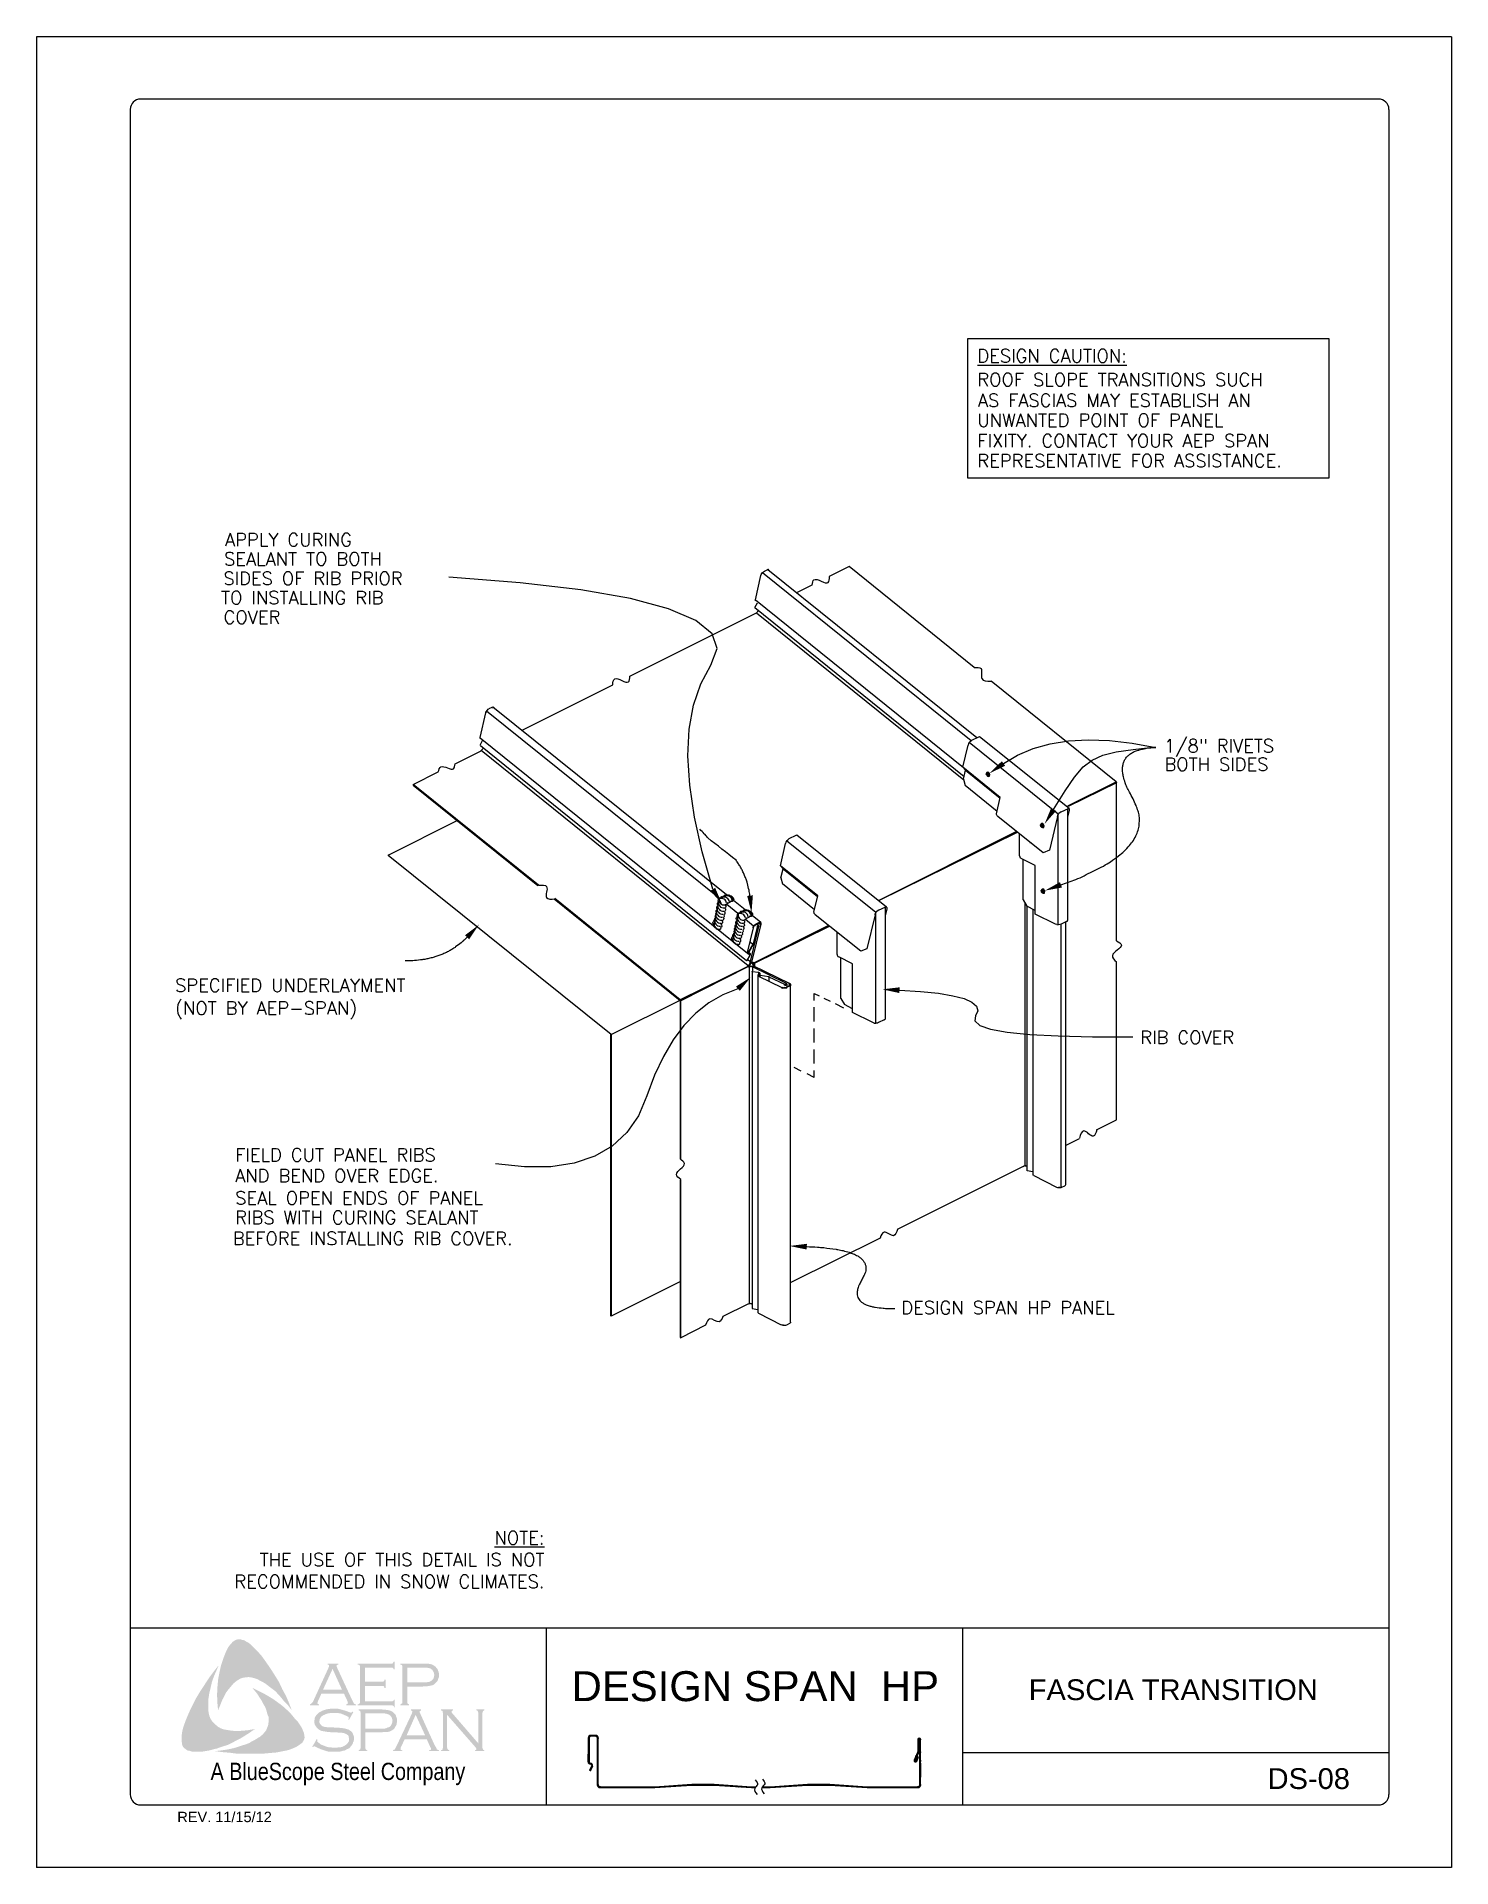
# Model space of a CAD drawing. Extents: x 119.1 to 127.6, y -14.5 to -3.5.
import ezdxf

# ---------------------------------------------------------------- set-up
doc = ezdxf.new("R2010")
doc.units = 0
doc.header["$LTSCALE"] = 0.5
doc.header["$MEASUREMENT"] = 0
doc.layers.get('0').update_dxf_attribs({"linetype": 'CONTINUOUS'})
for name, color, linetype in [('BORDER', 9, 'CONTINUOUS'), ('DIM', 4, 'CONTINUOUS'), ('DWG', 2, 'CONTINUOUS'), ('LAYER_1', 160, 'CONTINUOUS'), ('PEN1', 7, 'CONTINUOUS'), ('PEN2', 7, 'CONTINUOUS')]:
    doc.layers.add(name, color=color, linetype=linetype)
doc.styles.add('ROMAND', font='romand.shx')
doc.styles.get("Standard").update_dxf_attribs({"font": 'romans.shx'})
doc.styles.add('STD', font='simplex.shx', dxfattribs={"height": 0.125})

msp = doc.modelspace()

# ---------------------------------------------------------------- texts
at = {"layer": 'BORDER', "attachment_point": 5, "style": 'ROMAND'}
for s, insert, char_height, width in [('\\pt1.98;{\\fArial|b0|i0|c0|p34;DESIGN SPAN  HP }', (123.398, -13.389), 0.18, 2.50147), ('\\pt1.375;{\\fArial|b0|i0|c0|p34;FASCIA TRANSITION}', (125.909, -13.41), 0.125, 2.50147), ('\\pt1.375;{\\fArial|b0|i0|c0|p34;DS-08}', (126.723, -13.944), 0.125, 0.60955), ('\\pt0.6875;{\\fArial|b0|i0|c0|p34;REV. 11/15/12}', (120.209, -14.174), 0.0625, 0.80556)]:
    msp.add_mtext(s, dxfattribs=dict(at, insert=insert, char_height=char_height, width=width))
at = {"layer": 'DIM'}
for s, height, p in [('%%UDESIGN CAUTION:', 0.07875, (124.732, -5.434)), ('ROOF SLOPE TRANSITIONS SUCH', 0.07875, (124.732, -5.577)), ('AS FASCIAS MAY ESTABLISH AN', 0.07875, (124.735, -5.701)), ('UNWANTED POINT OF PANEL', 0.07875, (124.732, -5.821)), ('FIXITY. CONTACT YOUR AEP SPAN', 0.07875, (124.732, -5.944)), ('REPRESENTATIVE FOR ASSISTANCE.', 0.07875, (124.732, -6.064)), ('APPLY CURING', 0.07875, (120.212, -6.539)), ('SEALANT TO BOTH', 0.07875, (120.206, -6.654)), ('SIDES OF RIB PRIOR', 0.07875, (120.202, -6.771)), (' TO INSTALLING RIB', 0.07875, (120.134, -6.887)), ('COVER', 0.0788, (120.203, -7.005)), ('1/8" RIVETS', 0.07875, (125.853, -7.777)), ('BOTH SIDES', 0.0788, (125.856, -7.888)), ('SPECIFIED UNDERLAYMENT', 0.07875, (119.912, -9.216)), ('(NOT BY AEP-SPAN)', 0.07875, (119.912, -9.353)), ('RIB COVER', 0.0788, (125.711, -9.529)), ('FIELD CUT PANEL RIBS', 0.07875, (120.273, -10.235)), ('AND BEND OVER EDGE.', 0.07875, (120.273, -10.36)), ('SEAL OPEN ENDS OF PANEL', 0.07875, (120.273, -10.494)), ('RIBS WITH CURING SEALANT', 0.07875, (120.273, -10.611)), ('BEFORE INSTALLING RIB COVER.', 0.07875, (120.259, -10.737)), ('DESIGN SPAN HP PANEL', 0.07875, (124.275, -11.153))]:
    msp.add_text(s, height=height, dxfattribs=at).set_placement(p)
at = {"layer": 'DIM', "insert": (122.131, -12.457), "char_height": 0.07875, "width": 2.23522, "attachment_point": 3}
msp.add_mtext('\\A1;{\\LNOTE:\\P}THE USE OF THIS DETAIL IS NOT RECOMMENDED IN SNOW CLIMATES. ', dxfattribs=at)

# ---------------------------------------------------------------- blocks, each defined once
blk = doc.blocks.new('Blue Logo')
at = {"layer": 'LAYER_1'}
for points in [[(-1.711, 0.897), (-1.683, 0.858), (-1.657, 0.82), (-1.632, 0.781), (-1.606, 0.739), (-1.586, 0.696), (-1.564, 0.656), (-1.545, 0.611), (-1.529, 0.569), (-1.551, 0.599), (-1.578, 0.627), (-1.602, 0.656), (-1.628, 0.684), (-1.657, 0.706), (-1.687, 0.729), (-1.703, 0.739), (-1.719, 0.747), (-1.738, 0.757), (-1.756, 0.763), (-1.774, 0.767), (-1.788, 0.769), (-1.806, 0.767), (-1.823, 0.765), (-1.839, 0.759), (-1.853, 0.751), (-1.867, 0.741), (-1.879, 0.731), (-1.895, 0.712), (-1.91, 0.694), (-1.924, 0.676), (-1.934, 0.656), (-1.946, 0.633), (-1.954, 0.613), (-1.972, 0.569), (-1.976, 0.613), (-1.978, 0.662), (-1.976, 0.706), (-1.972, 0.753), (-1.964, 0.795), (-1.954, 0.84), (-1.94, 0.882), (-1.924, 0.923), (-1.912, 0.947), (-1.903, 0.959), (-1.893, 0.969), (-1.885, 0.98), (-1.873, 0.988), (-1.861, 0.994), (-1.847, 0.996), (-1.837, 0.996), (-1.827, 0.992), (-1.814, 0.99), (-1.806, 0.984), (-1.786, 0.973), (-1.77, 0.959), (-1.754, 0.943), (-1.738, 0.927), (-1.711, 0.897)], [(-2.029, 0.557), (-2.025, 0.538), (-2.019, 0.522), (-2.011, 0.508), (-1.999, 0.494), (-1.986, 0.482), (-1.972, 0.47), (-1.956, 0.461), (-1.94, 0.455), (-1.918, 0.451), (-1.893, 0.447), (-1.869, 0.445), (-1.845, 0.445), (-1.821, 0.447), (-1.796, 0.449), (-1.75, 0.457), (-1.788, 0.431), (-1.829, 0.405), (-1.871, 0.383), (-1.912, 0.362), (-1.956, 0.348), (-1.978, 0.34), (-2.003, 0.334), (-2.025, 0.328), (-2.049, 0.324), (-2.073, 0.32), (-2.096, 0.32), (-2.122, 0.32), (-2.132, 0.322), (-2.144, 0.326), (-2.156, 0.328), (-2.165, 0.334), (-2.175, 0.342), (-2.183, 0.35), (-2.187, 0.36), (-2.189, 0.37), (-2.191, 0.391), (-2.191, 0.411), (-2.189, 0.433), (-2.185, 0.453), (-2.179, 0.474), (-2.165, 0.512), (-2.146, 0.557), (-2.126, 0.599), (-2.104, 0.642), (-2.08, 0.682), (-2.053, 0.723), (-2.027, 0.763), (-1.999, 0.801), (-1.968, 0.84), (-1.997, 0.773), (-2.009, 0.739), (-2.017, 0.704), (-2.025, 0.67), (-2.031, 0.631), (-2.031, 0.613), (-2.031, 0.595), (-2.031, 0.575), (-2.029, 0.557)], [(-1.09, 0.716), (-1.09, 0.623), (-0.93, 0.623), (-0.924, 0.623), (-0.92, 0.627), (-0.916, 0.629), (-0.916, 0.633), (-0.91, 0.633), (-0.91, 0.587), (-0.916, 0.587), (-0.916, 0.593), (-0.92, 0.597), (-0.924, 0.599), (-0.93, 0.599), (-1.133, 0.599), (-1.133, 0.605), (-1.124, 0.607), (-1.122, 0.611), (-1.12, 0.613), (-1.12, 0.621), (-1.12, 0.83), (-1.12, 0.836), (-1.122, 0.84), (-1.126, 0.844), (-1.133, 0.844), (-1.133, 0.85), (-0.932, 0.85), (-0.926, 0.85), (-0.922, 0.852), (-0.92, 0.856), (-0.916, 0.862), (-0.912, 0.862), (-0.912, 0.816), (-0.916, 0.816), (-0.92, 0.822), (-0.922, 0.824), (-0.926, 0.826), (-0.932, 0.826), (-1.09, 0.826), (-1.09, 0.741), (-0.987, 0.741), (-0.981, 0.741), (-0.977, 0.743), (-0.973, 0.747), (-0.973, 0.753), (-0.965, 0.753), (-0.965, 0.704), (-0.973, 0.704), (-0.973, 0.71), (-0.977, 0.714), (-0.981, 0.716), (-0.987, 0.716), (-1.09, 0.716)], [(-1.47, 0.466), (-1.46, 0.443), (-1.456, 0.433), (-1.454, 0.419), (-1.452, 0.407), (-1.454, 0.397), (-1.46, 0.385), (-1.466, 0.374), (-1.483, 0.362), (-1.501, 0.35), (-1.519, 0.342), (-1.539, 0.334), (-1.559, 0.328), (-1.58, 0.324), (-1.62, 0.316), (-1.667, 0.312), (-1.711, 0.308), (-1.76, 0.308), (-1.806, 0.308), (-1.853, 0.308), (-1.899, 0.314), (-1.946, 0.318), (-1.99, 0.324), (-1.954, 0.328), (-1.914, 0.334), (-1.877, 0.342), (-1.839, 0.354), (-1.802, 0.366), (-1.786, 0.372), (-1.768, 0.383), (-1.752, 0.391), (-1.736, 0.401), (-1.719, 0.411), (-1.703, 0.425), (-1.693, 0.437), (-1.683, 0.449), (-1.677, 0.464), (-1.671, 0.48), (-1.669, 0.496), (-1.669, 0.512), (-1.669, 0.53), (-1.675, 0.544), (-1.681, 0.567), (-1.689, 0.589), (-1.701, 0.609), (-1.711, 0.629), (-1.725, 0.65), (-1.738, 0.67), (-1.766, 0.704), (-1.725, 0.684), (-1.683, 0.662), (-1.64, 0.636), (-1.6, 0.607), (-1.582, 0.593), (-1.564, 0.577), (-1.545, 0.559), (-1.529, 0.542), (-1.513, 0.522), (-1.497, 0.506), (-1.483, 0.486), (-1.47, 0.466)], [(-1.159, 0.559), (-1.185, 0.512), (-1.189, 0.514), (-1.187, 0.524), (-1.187, 0.528), (-1.189, 0.53), (-1.201, 0.536), (-1.22, 0.544), (-1.238, 0.551), (-1.258, 0.553), (-1.278, 0.553), (-1.294, 0.553), (-1.311, 0.551), (-1.325, 0.546), (-1.339, 0.54), (-1.349, 0.534), (-1.357, 0.524), (-1.361, 0.516), (-1.363, 0.504), (-1.363, 0.496), (-1.359, 0.488), (-1.353, 0.48), (-1.345, 0.474), (-1.335, 0.47), (-1.321, 0.468), (-1.278, 0.466), (-1.242, 0.464), (-1.216, 0.461), (-1.201, 0.457), (-1.187, 0.453), (-1.179, 0.447), (-1.173, 0.443), (-1.167, 0.437), (-1.163, 0.431), (-1.161, 0.423), (-1.157, 0.417), (-1.155, 0.407), (-1.155, 0.399), (-1.157, 0.383), (-1.161, 0.377), (-1.163, 0.368), (-1.167, 0.362), (-1.171, 0.356), (-1.183, 0.342), (-1.191, 0.338), (-1.201, 0.334), (-1.209, 0.328), (-1.222, 0.326), (-1.244, 0.32), (-1.27, 0.32), (-1.298, 0.32), (-1.313, 0.322), (-1.327, 0.326), (-1.351, 0.334), (-1.383, 0.348), (-1.394, 0.354), (-1.398, 0.352), (-1.402, 0.348), (-1.406, 0.35), (-1.379, 0.397), (-1.375, 0.393), (-1.377, 0.383), (-1.375, 0.381), (-1.371, 0.377), (-1.355, 0.364), (-1.335, 0.356), (-1.313, 0.348), (-1.292, 0.346), (-1.272, 0.344), (-1.25, 0.346), (-1.23, 0.348), (-1.213, 0.356), (-1.201, 0.364), (-1.193, 0.372), (-1.187, 0.381), (-1.185, 0.389), (-1.185, 0.397), (-1.187, 0.409), (-1.187, 0.413), (-1.191, 0.419), (-1.199, 0.425), (-1.211, 0.431), (-1.222, 0.433), (-1.23, 0.435), (-1.284, 0.437), (-1.313, 0.439), (-1.335, 0.443), (-1.349, 0.445), (-1.365, 0.453), (-1.371, 0.457), (-1.375, 0.461), (-1.381, 0.468), (-1.385, 0.474), (-1.39, 0.482), (-1.392, 0.488), (-1.394, 0.496), (-1.394, 0.502), (-1.392, 0.516), (-1.39, 0.528), (-1.383, 0.538), (-1.373, 0.549), (-1.365, 0.557), (-1.355, 0.561), (-1.345, 0.567), (-1.333, 0.571), (-1.321, 0.575), (-1.307, 0.577), (-1.292, 0.579), (-1.276, 0.579), (-1.252, 0.579), (-1.23, 0.573), (-1.207, 0.567), (-1.181, 0.557), (-1.173, 0.555), (-1.169, 0.557), (-1.165, 0.561), (-1.159, 0.559)], [(-0.596, 0.542), (-0.596, 0.346), (-0.594, 0.338), (-0.592, 0.334), (-0.588, 0.332), (-0.582, 0.328), (-0.582, 0.324), (-0.633, 0.324), (-0.633, 0.328), (-0.627, 0.332), (-0.623, 0.334), (-0.623, 0.338), (-0.621, 0.346), (-0.621, 0.553), (-0.623, 0.559), (-0.623, 0.565), (-0.627, 0.567), (-0.633, 0.569), (-0.633, 0.575), (-0.56, 0.575), (-0.56, 0.569), (-0.568, 0.565), (-0.568, 0.563), (-0.568, 0.561), (-0.568, 0.555), (-0.56, 0.546), (-0.408, 0.37), (-0.408, 0.553), (-0.41, 0.559), (-0.412, 0.565), (-0.414, 0.567), (-0.42, 0.569), (-0.42, 0.575), (-0.372, 0.575), (-0.372, 0.569), (-0.378, 0.567), (-0.38, 0.565), (-0.382, 0.559), (-0.384, 0.553), (-0.384, 0.346), (-0.382, 0.338), (-0.38, 0.334), (-0.378, 0.332), (-0.372, 0.328), (-0.372, 0.324), (-0.428, 0.324), (-0.428, 0.328), (-0.422, 0.332), (-0.42, 0.334), (-0.42, 0.336), (-0.422, 0.342), (-0.428, 0.35), (-0.596, 0.542)]]:
    blk.add_hatch(color=7, dxfattribs=at).paths.add_polyline_path(points)
h = blk.add_hatch(color=7, dxfattribs=at)
edge = h.paths.add_edge_path(flags=16)
edge.add_spline(control_points=[(-1.228, 0.694), (-1.228, 0.694), (-1.284, 0.818), (-1.284, 0.818), (-1.284, 0.818), (-1.341, 0.694), (-1.341, 0.694), (-1.341, 0.694), (-1.228, 0.694), (-1.228, 0.694), (-1.228, 0.694), (-1.228, 0.694), (-1.228, 0.694), (-1.228, 0.694), (-1.228, 0.694), (-1.228, 0.694)], knot_values=[0, 0, 0, 0, 1, 1, 1, 2, 2, 2, 3, 3, 3, 4, 4, 4, 5, 5, 5, 5], degree=3, periodic=0)
edge = h.paths.add_edge_path()
edge.add_spline(control_points=[(-1.216, 0.67), (-1.216, 0.67), (-1.351, 0.67), (-1.351, 0.67), (-1.351, 0.67), (-1.373, 0.621), (-1.373, 0.621), (-1.373, 0.621), (-1.373, 0.621), (-1.373, 0.621), (-1.373, 0.621), (-1.375, 0.613), (-1.375, 0.613), (-1.375, 0.613), (-1.375, 0.613), (-1.375, 0.613), (-1.375, 0.613), (-1.375, 0.611), (-1.375, 0.611), (-1.375, 0.611), (-1.373, 0.607), (-1.373, 0.607), (-1.373, 0.607), (-1.365, 0.605), (-1.365, 0.605), (-1.365, 0.605), (-1.365, 0.599), (-1.365, 0.599), (-1.365, 0.599), (-1.42, 0.599), (-1.42, 0.599), (-1.42, 0.599), (-1.42, 0.605), (-1.42, 0.605), (-1.42, 0.605), (-1.42, 0.605), (-1.42, 0.605), (-1.42, 0.605), (-1.414, 0.607), (-1.414, 0.607), (-1.414, 0.607), (-1.41, 0.611), (-1.41, 0.611), (-1.41, 0.611), (-1.41, 0.611), (-1.41, 0.611), (-1.41, 0.611), (-1.404, 0.617), (-1.404, 0.617), (-1.404, 0.617), (-1.398, 0.629), (-1.398, 0.629), (-1.398, 0.629), (-1.307, 0.828), (-1.307, 0.828), (-1.307, 0.828), (-1.307, 0.828), (-1.307, 0.828), (-1.307, 0.828), (-1.305, 0.836), (-1.305, 0.836), (-1.305, 0.836), (-1.305, 0.836), (-1.305, 0.836), (-1.305, 0.836), (-1.305, 0.84), (-1.305, 0.84), (-1.305, 0.84), (-1.307, 0.842), (-1.307, 0.842), (-1.307, 0.842), (-1.313, 0.844), (-1.313, 0.844), (-1.313, 0.844), (-1.313, 0.85), (-1.313, 0.85), (-1.313, 0.85), (-1.25, 0.85), (-1.25, 0.85), (-1.25, 0.85), (-1.25, 0.844), (-1.25, 0.844), (-1.25, 0.844), (-1.25, 0.844), (-1.25, 0.844), (-1.25, 0.844), (-1.258, 0.842), (-1.258, 0.842), (-1.258, 0.842), (-1.26, 0.84), (-1.26, 0.84), (-1.26, 0.84), (-1.26, 0.836), (-1.26, 0.836), (-1.26, 0.836), (-1.26, 0.836), (-1.26, 0.836), (-1.26, 0.836), (-1.258, 0.828), (-1.258, 0.828), (-1.258, 0.828), (-1.169, 0.636), (-1.169, 0.636), (-1.169, 0.636), (-1.169, 0.636), (-1.169, 0.636), (-1.169, 0.636), (-1.161, 0.621), (-1.161, 0.621), (-1.161, 0.621), (-1.157, 0.611), (-1.157, 0.611), (-1.157, 0.611), (-1.157, 0.611), (-1.157, 0.611), (-1.157, 0.611), (-1.153, 0.607), (-1.153, 0.607), (-1.153, 0.607), (-1.143, 0.605), (-1.143, 0.605), (-1.143, 0.605), (-1.143, 0.599), (-1.143, 0.599), (-1.143, 0.599), (-1.201, 0.599), (-1.201, 0.599), (-1.201, 0.599), (-1.201, 0.605), (-1.201, 0.605), (-1.201, 0.605), (-1.201, 0.605), (-1.201, 0.605), (-1.201, 0.605), (-1.197, 0.607), (-1.197, 0.607), (-1.197, 0.607), (-1.195, 0.607), (-1.195, 0.607), (-1.195, 0.607), (-1.193, 0.611), (-1.193, 0.611), (-1.193, 0.611), (-1.191, 0.613), (-1.191, 0.613), (-1.191, 0.613), (-1.191, 0.613), (-1.191, 0.613), (-1.191, 0.613), (-1.193, 0.617), (-1.193, 0.617), (-1.193, 0.617), (-1.195, 0.625), (-1.195, 0.625), (-1.195, 0.625), (-1.216, 0.67), (-1.216, 0.67), (-1.216, 0.67), (-1.216, 0.67), (-1.216, 0.67), (-1.216, 0.67), (-1.216, 0.67), (-1.216, 0.67)], knot_values=[0, 0, 0, 0, 1, 1, 1, 2, 2, 2, 3, 3, 3, 4, 4, 4, 5, 5, 5, 6, 6, 6, 7, 7, 7, 8, 8, 8, 9, 9, 9, 10, 10, 10, 11, 11, 11, 12, 12, 12, 13, 13, 13, 14, 14, 14, 15, 15, 15, 16, 16, 16, 17, 17, 17, 18, 18, 18, 19, 19, 19, 20, 20, 20, 21, 21, 21, 22, 22, 22, 23, 23, 23, 24, 24, 24, 25, 25, 25, 26, 26, 26, 27, 27, 27, 28, 28, 28, 29, 29, 29, 30, 30, 30, 31, 31, 31, 32, 32, 32, 33, 33, 33, 34, 34, 34, 35, 35, 35, 36, 36, 36, 37, 37, 37, 38, 38, 38, 39, 39, 39, 40, 40, 40, 41, 41, 41, 42, 42, 42, 43, 43, 43, 44, 44, 44, 45, 45, 45, 46, 46, 46, 47, 47, 47, 48, 48, 48, 49, 49, 49, 50, 50, 50, 51, 51, 51, 52, 52, 52, 53, 53, 53, 54, 54, 54, 54], degree=3, periodic=0)
h = blk.add_hatch(color=7, dxfattribs=at)
edge = h.paths.add_edge_path(flags=16)
edge.add_spline(control_points=[(-0.835, 0.737), (-0.835, 0.737), (-0.742, 0.737), (-0.742, 0.737), (-0.742, 0.737), (-0.742, 0.737), (-0.742, 0.737), (-0.742, 0.737), (-0.724, 0.737), (-0.724, 0.737), (-0.724, 0.737), (-0.71, 0.739), (-0.71, 0.739), (-0.71, 0.739), (-0.71, 0.739), (-0.71, 0.739), (-0.71, 0.739), (-0.7, 0.741), (-0.7, 0.741), (-0.7, 0.741), (-0.693, 0.745), (-0.693, 0.745), (-0.693, 0.745), (-0.693, 0.745), (-0.693, 0.745), (-0.693, 0.745), (-0.685, 0.751), (-0.685, 0.751), (-0.685, 0.751), (-0.679, 0.759), (-0.679, 0.759), (-0.679, 0.759), (-0.675, 0.769), (-0.675, 0.769), (-0.675, 0.769), (-0.673, 0.781), (-0.673, 0.781), (-0.673, 0.781), (-0.673, 0.781), (-0.673, 0.781), (-0.673, 0.781), (-0.675, 0.793), (-0.675, 0.793), (-0.675, 0.793), (-0.679, 0.803), (-0.679, 0.803), (-0.679, 0.803), (-0.685, 0.812), (-0.685, 0.812), (-0.685, 0.812), (-0.693, 0.818), (-0.693, 0.818), (-0.693, 0.818), (-0.693, 0.818), (-0.693, 0.818), (-0.693, 0.818), (-0.7, 0.822), (-0.7, 0.822), (-0.7, 0.822), (-0.71, 0.824), (-0.71, 0.824), (-0.71, 0.824), (-0.71, 0.824), (-0.71, 0.824), (-0.71, 0.824), (-0.724, 0.826), (-0.724, 0.826), (-0.724, 0.826), (-0.742, 0.826), (-0.742, 0.826), (-0.742, 0.826), (-0.835, 0.826), (-0.835, 0.826), (-0.835, 0.826), (-0.835, 0.737), (-0.835, 0.737), (-0.835, 0.737), (-0.835, 0.737), (-0.835, 0.737), (-0.835, 0.737), (-0.835, 0.737), (-0.835, 0.737)], knot_values=[0, 0, 0, 0, 1, 1, 1, 2, 2, 2, 3, 3, 3, 4, 4, 4, 5, 5, 5, 6, 6, 6, 7, 7, 7, 8, 8, 8, 9, 9, 9, 10, 10, 10, 11, 11, 11, 12, 12, 12, 13, 13, 13, 14, 14, 14, 15, 15, 15, 16, 16, 16, 17, 17, 17, 18, 18, 18, 19, 19, 19, 20, 20, 20, 21, 21, 21, 22, 22, 22, 23, 23, 23, 24, 24, 24, 25, 25, 25, 26, 26, 26, 27, 27, 27, 27], degree=3, periodic=0)
edge = h.paths.add_edge_path()
edge.add_spline(control_points=[(-0.835, 0.712), (-0.835, 0.712), (-0.835, 0.619), (-0.835, 0.619), (-0.835, 0.619), (-0.835, 0.619), (-0.835, 0.619), (-0.835, 0.619), (-0.835, 0.613), (-0.835, 0.613), (-0.835, 0.613), (-0.833, 0.611), (-0.833, 0.611), (-0.833, 0.611), (-0.833, 0.611), (-0.833, 0.611), (-0.833, 0.611), (-0.829, 0.607), (-0.829, 0.607), (-0.829, 0.607), (-0.825, 0.605), (-0.825, 0.605), (-0.825, 0.605), (-0.825, 0.599), (-0.825, 0.599), (-0.825, 0.599), (-0.876, 0.599), (-0.876, 0.599), (-0.876, 0.599), (-0.876, 0.605), (-0.876, 0.605), (-0.876, 0.605), (-0.876, 0.605), (-0.876, 0.605), (-0.876, 0.605), (-0.872, 0.607), (-0.872, 0.607), (-0.872, 0.607), (-0.867, 0.611), (-0.867, 0.611), (-0.867, 0.611), (-0.867, 0.611), (-0.867, 0.611), (-0.867, 0.611), (-0.865, 0.613), (-0.865, 0.613), (-0.865, 0.613), (-0.865, 0.619), (-0.865, 0.619), (-0.865, 0.619), (-0.865, 0.832), (-0.865, 0.832), (-0.865, 0.832), (-0.865, 0.832), (-0.865, 0.832), (-0.865, 0.832), (-0.865, 0.836), (-0.865, 0.836), (-0.865, 0.836), (-0.867, 0.84), (-0.867, 0.84), (-0.867, 0.84), (-0.867, 0.84), (-0.867, 0.84), (-0.867, 0.84), (-0.872, 0.844), (-0.872, 0.844), (-0.872, 0.844), (-0.876, 0.844), (-0.876, 0.844), (-0.876, 0.844), (-0.876, 0.85), (-0.876, 0.85), (-0.876, 0.85), (-0.744, 0.85), (-0.744, 0.85), (-0.744, 0.85), (-0.744, 0.85), (-0.744, 0.85), (-0.744, 0.85), (-0.72, 0.85), (-0.72, 0.85), (-0.72, 0.85), (-0.7, 0.848), (-0.7, 0.848), (-0.7, 0.848), (-0.7, 0.848), (-0.7, 0.848), (-0.7, 0.848), (-0.685, 0.844), (-0.685, 0.844), (-0.685, 0.844), (-0.673, 0.836), (-0.673, 0.836), (-0.673, 0.836), (-0.673, 0.836), (-0.673, 0.836), (-0.673, 0.836), (-0.667, 0.832), (-0.667, 0.832), (-0.667, 0.832), (-0.663, 0.828), (-0.663, 0.828), (-0.663, 0.828), (-0.653, 0.816), (-0.653, 0.816), (-0.653, 0.816), (-0.653, 0.816), (-0.653, 0.816), (-0.653, 0.816), (-0.651, 0.808), (-0.651, 0.808), (-0.651, 0.808), (-0.647, 0.799), (-0.647, 0.799), (-0.647, 0.799), (-0.645, 0.791), (-0.645, 0.791), (-0.645, 0.791), (-0.645, 0.781), (-0.645, 0.781), (-0.645, 0.781), (-0.645, 0.781), (-0.645, 0.781), (-0.645, 0.781), (-0.645, 0.769), (-0.645, 0.769), (-0.645, 0.769), (-0.649, 0.759), (-0.649, 0.759), (-0.649, 0.759), (-0.653, 0.747), (-0.653, 0.747), (-0.653, 0.747), (-0.659, 0.739), (-0.659, 0.739), (-0.659, 0.739), (-0.659, 0.739), (-0.659, 0.739), (-0.659, 0.739), (-0.667, 0.733), (-0.667, 0.733), (-0.667, 0.733), (-0.673, 0.725), (-0.673, 0.725), (-0.673, 0.725), (-0.681, 0.721), (-0.681, 0.721), (-0.681, 0.721), (-0.691, 0.718), (-0.691, 0.718), (-0.691, 0.718), (-0.691, 0.718), (-0.691, 0.718), (-0.691, 0.718), (-0.702, 0.716), (-0.702, 0.716), (-0.702, 0.716), (-0.714, 0.714), (-0.714, 0.714), (-0.714, 0.714), (-0.744, 0.712), (-0.744, 0.712), (-0.744, 0.712), (-0.835, 0.712), (-0.835, 0.712), (-0.835, 0.712), (-0.835, 0.712), (-0.835, 0.712), (-0.835, 0.712), (-0.835, 0.712), (-0.835, 0.712)], knot_values=[0, 0, 0, 0, 1, 1, 1, 2, 2, 2, 3, 3, 3, 4, 4, 4, 5, 5, 5, 6, 6, 6, 7, 7, 7, 8, 8, 8, 9, 9, 9, 10, 10, 10, 11, 11, 11, 12, 12, 12, 13, 13, 13, 14, 14, 14, 15, 15, 15, 16, 16, 16, 17, 17, 17, 18, 18, 18, 19, 19, 19, 20, 20, 20, 21, 21, 21, 22, 22, 22, 23, 23, 23, 24, 24, 24, 25, 25, 25, 26, 26, 26, 27, 27, 27, 28, 28, 28, 29, 29, 29, 30, 30, 30, 31, 31, 31, 32, 32, 32, 33, 33, 33, 34, 34, 34, 35, 35, 35, 36, 36, 36, 37, 37, 37, 38, 38, 38, 39, 39, 39, 40, 40, 40, 41, 41, 41, 42, 42, 42, 43, 43, 43, 44, 44, 44, 45, 45, 45, 46, 46, 46, 47, 47, 47, 48, 48, 48, 49, 49, 49, 50, 50, 50, 51, 51, 51, 52, 52, 52, 53, 53, 53, 54, 54, 54, 55, 55, 55, 56, 56, 56, 57, 57, 57, 57], degree=3, periodic=0)
h = blk.add_hatch(color=7, dxfattribs=at)
edge = h.paths.add_edge_path(flags=16)
edge.add_spline(control_points=[(-1.088, 0.459), (-1.088, 0.459), (-0.993, 0.459), (-0.993, 0.459), (-0.993, 0.459), (-0.993, 0.459), (-0.993, 0.459), (-0.993, 0.459), (-0.975, 0.459), (-0.975, 0.459), (-0.975, 0.459), (-0.963, 0.461), (-0.963, 0.461), (-0.963, 0.461), (-0.963, 0.461), (-0.963, 0.461), (-0.963, 0.461), (-0.952, 0.466), (-0.952, 0.466), (-0.952, 0.466), (-0.944, 0.468), (-0.944, 0.468), (-0.944, 0.468), (-0.944, 0.468), (-0.944, 0.468), (-0.944, 0.468), (-0.936, 0.474), (-0.936, 0.474), (-0.936, 0.474), (-0.93, 0.484), (-0.93, 0.484), (-0.93, 0.484), (-0.926, 0.494), (-0.926, 0.494), (-0.926, 0.494), (-0.924, 0.506), (-0.924, 0.506), (-0.924, 0.506), (-0.924, 0.506), (-0.924, 0.506), (-0.924, 0.506), (-0.926, 0.516), (-0.926, 0.516), (-0.926, 0.516), (-0.93, 0.528), (-0.93, 0.528), (-0.93, 0.528), (-0.936, 0.536), (-0.936, 0.536), (-0.936, 0.536), (-0.944, 0.542), (-0.944, 0.542), (-0.944, 0.542), (-0.944, 0.542), (-0.944, 0.542), (-0.944, 0.542), (-0.952, 0.546), (-0.952, 0.546), (-0.952, 0.546), (-0.963, 0.549), (-0.963, 0.549), (-0.963, 0.549), (-0.963, 0.549), (-0.963, 0.549), (-0.963, 0.549), (-0.975, 0.551), (-0.975, 0.551), (-0.975, 0.551), (-0.993, 0.551), (-0.993, 0.551), (-0.993, 0.551), (-1.088, 0.551), (-1.088, 0.551), (-1.088, 0.551), (-1.088, 0.459), (-1.088, 0.459), (-1.088, 0.459), (-1.088, 0.459), (-1.088, 0.459), (-1.088, 0.459), (-1.088, 0.459), (-1.088, 0.459)], knot_values=[0, 0, 0, 0, 1, 1, 1, 2, 2, 2, 3, 3, 3, 4, 4, 4, 5, 5, 5, 6, 6, 6, 7, 7, 7, 8, 8, 8, 9, 9, 9, 10, 10, 10, 11, 11, 11, 12, 12, 12, 13, 13, 13, 14, 14, 14, 15, 15, 15, 16, 16, 16, 17, 17, 17, 18, 18, 18, 19, 19, 19, 20, 20, 20, 21, 21, 21, 22, 22, 22, 23, 23, 23, 24, 24, 24, 25, 25, 25, 26, 26, 26, 27, 27, 27, 27], degree=3, periodic=0)
edge = h.paths.add_edge_path()
edge.add_spline(control_points=[(-1.088, 0.437), (-1.088, 0.437), (-1.088, 0.342), (-1.088, 0.342), (-1.088, 0.342), (-1.088, 0.342), (-1.088, 0.342), (-1.088, 0.342), (-1.086, 0.338), (-1.086, 0.338), (-1.086, 0.338), (-1.084, 0.334), (-1.084, 0.334), (-1.084, 0.334), (-1.084, 0.334), (-1.084, 0.334), (-1.084, 0.334), (-1.082, 0.332), (-1.082, 0.332), (-1.082, 0.332), (-1.076, 0.328), (-1.076, 0.328), (-1.076, 0.328), (-1.076, 0.324), (-1.076, 0.324), (-1.076, 0.324), (-1.128, 0.324), (-1.128, 0.324), (-1.128, 0.324), (-1.128, 0.328), (-1.128, 0.328), (-1.128, 0.328), (-1.128, 0.328), (-1.128, 0.328), (-1.128, 0.328), (-1.122, 0.332), (-1.122, 0.332), (-1.122, 0.332), (-1.118, 0.334), (-1.118, 0.334), (-1.118, 0.334), (-1.118, 0.334), (-1.118, 0.334), (-1.118, 0.334), (-1.118, 0.338), (-1.118, 0.338), (-1.118, 0.338), (-1.116, 0.342), (-1.116, 0.342), (-1.116, 0.342), (-1.116, 0.557), (-1.116, 0.557), (-1.116, 0.557), (-1.116, 0.557), (-1.116, 0.557), (-1.116, 0.557), (-1.118, 0.561), (-1.118, 0.561), (-1.118, 0.561), (-1.118, 0.565), (-1.118, 0.565), (-1.118, 0.565), (-1.118, 0.565), (-1.118, 0.565), (-1.118, 0.565), (-1.122, 0.567), (-1.122, 0.567), (-1.122, 0.567), (-1.128, 0.569), (-1.128, 0.569), (-1.128, 0.569), (-1.128, 0.575), (-1.128, 0.575), (-1.128, 0.575), (-0.997, 0.575), (-0.997, 0.575), (-0.997, 0.575), (-0.997, 0.575), (-0.997, 0.575), (-0.997, 0.575), (-0.973, 0.573), (-0.973, 0.573), (-0.973, 0.573), (-0.952, 0.571), (-0.952, 0.571), (-0.952, 0.571), (-0.952, 0.571), (-0.952, 0.571), (-0.952, 0.571), (-0.938, 0.567), (-0.938, 0.567), (-0.938, 0.567), (-0.924, 0.561), (-0.924, 0.561), (-0.924, 0.561), (-0.924, 0.561), (-0.924, 0.561), (-0.924, 0.561), (-0.92, 0.557), (-0.92, 0.557), (-0.92, 0.557), (-0.914, 0.551), (-0.914, 0.551), (-0.914, 0.551), (-0.904, 0.54), (-0.904, 0.54), (-0.904, 0.54), (-0.904, 0.54), (-0.904, 0.54), (-0.904, 0.54), (-0.902, 0.532), (-0.902, 0.532), (-0.902, 0.532), (-0.898, 0.522), (-0.898, 0.522), (-0.898, 0.522), (-0.896, 0.516), (-0.896, 0.516), (-0.896, 0.516), (-0.896, 0.506), (-0.896, 0.506), (-0.896, 0.506), (-0.896, 0.506), (-0.896, 0.506), (-0.896, 0.506), (-0.898, 0.494), (-0.898, 0.494), (-0.898, 0.494), (-0.9, 0.482), (-0.9, 0.482), (-0.9, 0.482), (-0.906, 0.472), (-0.906, 0.472), (-0.906, 0.472), (-0.912, 0.461), (-0.912, 0.461), (-0.912, 0.461), (-0.912, 0.461), (-0.912, 0.461), (-0.912, 0.461), (-0.918, 0.455), (-0.918, 0.455), (-0.918, 0.455), (-0.926, 0.449), (-0.926, 0.449), (-0.926, 0.449), (-0.934, 0.445), (-0.934, 0.445), (-0.934, 0.445), (-0.944, 0.441), (-0.944, 0.441), (-0.944, 0.441), (-0.944, 0.441), (-0.944, 0.441), (-0.944, 0.441), (-0.952, 0.439), (-0.952, 0.439), (-0.952, 0.439), (-0.965, 0.439), (-0.965, 0.439), (-0.965, 0.439), (-0.997, 0.437), (-0.997, 0.437), (-0.997, 0.437), (-1.088, 0.437), (-1.088, 0.437), (-1.088, 0.437), (-1.088, 0.437), (-1.088, 0.437), (-1.088, 0.437), (-1.088, 0.437), (-1.088, 0.437)], knot_values=[0, 0, 0, 0, 1, 1, 1, 2, 2, 2, 3, 3, 3, 4, 4, 4, 5, 5, 5, 6, 6, 6, 7, 7, 7, 8, 8, 8, 9, 9, 9, 10, 10, 10, 11, 11, 11, 12, 12, 12, 13, 13, 13, 14, 14, 14, 15, 15, 15, 16, 16, 16, 17, 17, 17, 18, 18, 18, 19, 19, 19, 20, 20, 20, 21, 21, 21, 22, 22, 22, 23, 23, 23, 24, 24, 24, 25, 25, 25, 26, 26, 26, 27, 27, 27, 28, 28, 28, 29, 29, 29, 30, 30, 30, 31, 31, 31, 32, 32, 32, 33, 33, 33, 34, 34, 34, 35, 35, 35, 36, 36, 36, 37, 37, 37, 38, 38, 38, 39, 39, 39, 40, 40, 40, 41, 41, 41, 42, 42, 42, 43, 43, 43, 44, 44, 44, 45, 45, 45, 46, 46, 46, 47, 47, 47, 48, 48, 48, 49, 49, 49, 50, 50, 50, 51, 51, 51, 52, 52, 52, 53, 53, 53, 54, 54, 54, 55, 55, 55, 56, 56, 56, 57, 57, 57, 57], degree=3, periodic=0)
h = blk.add_hatch(color=7, dxfattribs=at)
edge = h.paths.add_edge_path(flags=16)
edge.add_spline(control_points=[(-0.728, 0.419), (-0.728, 0.419), (-0.785, 0.542), (-0.785, 0.542), (-0.785, 0.542), (-0.839, 0.419), (-0.839, 0.419), (-0.839, 0.419), (-0.728, 0.419), (-0.728, 0.419), (-0.728, 0.419), (-0.728, 0.419), (-0.728, 0.419), (-0.728, 0.419), (-0.728, 0.419), (-0.728, 0.419)], knot_values=[0, 0, 0, 0, 1, 1, 1, 2, 2, 2, 3, 3, 3, 4, 4, 4, 5, 5, 5, 5], degree=3, periodic=0)
edge = h.paths.add_edge_path()
edge.add_spline(control_points=[(-0.718, 0.395), (-0.718, 0.395), (-0.851, 0.395), (-0.851, 0.395), (-0.851, 0.395), (-0.874, 0.346), (-0.874, 0.346), (-0.874, 0.346), (-0.874, 0.346), (-0.874, 0.346), (-0.874, 0.346), (-0.876, 0.336), (-0.876, 0.336), (-0.876, 0.336), (-0.876, 0.336), (-0.876, 0.336), (-0.876, 0.336), (-0.876, 0.334), (-0.876, 0.334), (-0.876, 0.334), (-0.874, 0.332), (-0.874, 0.332), (-0.874, 0.332), (-0.865, 0.328), (-0.865, 0.328), (-0.865, 0.328), (-0.865, 0.324), (-0.865, 0.324), (-0.865, 0.324), (-0.922, 0.324), (-0.922, 0.324), (-0.922, 0.324), (-0.922, 0.328), (-0.922, 0.328), (-0.922, 0.328), (-0.922, 0.328), (-0.922, 0.328), (-0.922, 0.328), (-0.916, 0.332), (-0.916, 0.332), (-0.916, 0.332), (-0.91, 0.334), (-0.91, 0.334), (-0.91, 0.334), (-0.91, 0.334), (-0.91, 0.334), (-0.91, 0.334), (-0.906, 0.342), (-0.906, 0.342), (-0.906, 0.342), (-0.9, 0.354), (-0.9, 0.354), (-0.9, 0.354), (-0.807, 0.551), (-0.807, 0.551), (-0.807, 0.551), (-0.807, 0.551), (-0.807, 0.551), (-0.807, 0.551), (-0.805, 0.561), (-0.805, 0.561), (-0.805, 0.561), (-0.805, 0.561), (-0.805, 0.561), (-0.805, 0.561), (-0.805, 0.565), (-0.805, 0.565), (-0.805, 0.565), (-0.807, 0.565), (-0.807, 0.565), (-0.807, 0.565), (-0.813, 0.569), (-0.813, 0.569), (-0.813, 0.569), (-0.813, 0.575), (-0.813, 0.575), (-0.813, 0.575), (-0.752, 0.575), (-0.752, 0.575), (-0.752, 0.575), (-0.752, 0.569), (-0.752, 0.569), (-0.752, 0.569), (-0.752, 0.569), (-0.752, 0.569), (-0.752, 0.569), (-0.758, 0.565), (-0.758, 0.565), (-0.758, 0.565), (-0.76, 0.565), (-0.76, 0.565), (-0.76, 0.565), (-0.762, 0.561), (-0.762, 0.561), (-0.762, 0.561), (-0.762, 0.561), (-0.762, 0.561), (-0.762, 0.561), (-0.758, 0.551), (-0.758, 0.551), (-0.758, 0.551), (-0.671, 0.36), (-0.671, 0.36), (-0.671, 0.36), (-0.671, 0.36), (-0.671, 0.36), (-0.671, 0.36), (-0.661, 0.344), (-0.661, 0.344), (-0.661, 0.344), (-0.657, 0.334), (-0.657, 0.334), (-0.657, 0.334), (-0.657, 0.334), (-0.657, 0.334), (-0.657, 0.334), (-0.651, 0.332), (-0.651, 0.332), (-0.651, 0.332), (-0.645, 0.328), (-0.645, 0.328), (-0.645, 0.328), (-0.645, 0.324), (-0.645, 0.324), (-0.645, 0.324), (-0.704, 0.324), (-0.704, 0.324), (-0.704, 0.324), (-0.704, 0.328), (-0.704, 0.328), (-0.704, 0.328), (-0.704, 0.328), (-0.704, 0.328), (-0.704, 0.328), (-0.7, 0.33), (-0.7, 0.33), (-0.7, 0.33), (-0.695, 0.332), (-0.695, 0.332), (-0.695, 0.332), (-0.693, 0.334), (-0.693, 0.334), (-0.693, 0.334), (-0.693, 0.338), (-0.693, 0.338), (-0.693, 0.338), (-0.693, 0.338), (-0.693, 0.338), (-0.693, 0.338), (-0.693, 0.342), (-0.693, 0.342), (-0.693, 0.342), (-0.697, 0.348), (-0.697, 0.348), (-0.697, 0.348), (-0.718, 0.395), (-0.718, 0.395), (-0.718, 0.395), (-0.718, 0.395), (-0.718, 0.395), (-0.718, 0.395), (-0.718, 0.395), (-0.718, 0.395)], knot_values=[0, 0, 0, 0, 1, 1, 1, 2, 2, 2, 3, 3, 3, 4, 4, 4, 5, 5, 5, 6, 6, 6, 7, 7, 7, 8, 8, 8, 9, 9, 9, 10, 10, 10, 11, 11, 11, 12, 12, 12, 13, 13, 13, 14, 14, 14, 15, 15, 15, 16, 16, 16, 17, 17, 17, 18, 18, 18, 19, 19, 19, 20, 20, 20, 21, 21, 21, 22, 22, 22, 23, 23, 23, 24, 24, 24, 25, 25, 25, 26, 26, 26, 27, 27, 27, 28, 28, 28, 29, 29, 29, 30, 30, 30, 31, 31, 31, 32, 32, 32, 33, 33, 33, 34, 34, 34, 35, 35, 35, 36, 36, 36, 37, 37, 37, 38, 38, 38, 39, 39, 39, 40, 40, 40, 41, 41, 41, 42, 42, 42, 43, 43, 43, 44, 44, 44, 45, 45, 45, 46, 46, 46, 47, 47, 47, 48, 48, 48, 49, 49, 49, 50, 50, 50, 51, 51, 51, 52, 52, 52, 53, 53, 53, 54, 54, 54, 54], degree=3, periodic=0)
at = {"insert": (-2.017, 0.254), "char_height": 0.10359, "width": 1.55518, "attachment_point": 1, "style": 'STD'}
blk.add_mtext('{\\fArial Narrow|b0|i0|c0|p34;A BlueScope Steel Company}', dxfattribs=at)

# ---------------------------------------------------------------- linework, layer by layer
at = {"layer": 'BORDER'}
for p, q in [((127.58, -3.477), (119.08, -3.477)), ((119.08, -3.477), (119.08, -14.477)), ((127.58, -3.477), (127.58, -14.477)), ((119.642, -3.914), (119.642, -14.039)), ((127.142, -3.852), (119.705, -3.852)), ((127.205, -3.914), (127.205, -14.039)), ((127.205, -13.039), (119.642, -13.039)), ((122.142, -13.039), (122.142, -14.102)), ((124.642, -13.039), (124.642, -14.102)), ((122.393, -13.7), (122.393, -13.843)), ((122.399, -13.7), (122.399, -13.843)), ((122.438, -13.684), (122.41, -13.684)), ((122.438, -13.689), (122.41, -13.689)), ((122.449, -13.981), (122.449, -13.7)), ((122.454, -13.981), (122.454, -13.7)), ((124.374, -13.708), (124.374, -13.782)), ((124.38, -13.708), (124.38, -13.782)), ((124.383, -13.704), (124.383, -13.704)), ((124.386, -13.981), (124.386, -13.708)), ((124.391, -13.981), (124.391, -13.708)), ((122.393, -13.843), (122.393, -13.796)), ((122.406, -13.85), (122.407, -13.85)), ((122.407, -13.856), (122.408, -13.856)), ((124.373, -13.787), (124.352, -13.832)), ((124.356, -13.843), (124.356, -13.843)), ((124.378, -13.789), (124.357, -13.834)), ((124.359, -13.838), (124.359, -13.838)), ((124.363, -13.837), (124.374, -13.813)), ((124.368, -13.839), (124.379, -13.815)), ((124.379, -13.815), (124.374, -13.813)), ((124.391, -13.85), (124.391, -13.934)), ((127.205, -13.789), (124.642, -13.789)), ((122.415, -13.866), (122.402, -13.892)), ((122.407, -13.894), (122.402, -13.892)), ((122.419, -13.868), (122.407, -13.894)), ((122.465, -13.992), (122.794, -13.992)), ((122.465, -13.997), (122.794, -13.997)), ((122.794, -13.992), (123.017, -13.977)), ((122.794, -13.997), (123.017, -13.982)), ((123.017, -13.977), (123.151, -13.977)), ((123.017, -13.982), (123.151, -13.982)), ((123.151, -13.977), (123.375, -13.992)), ((123.151, -13.982), (123.375, -13.997)), ((123.375, -13.992), (123.402, -13.992)), ((123.375, -13.997), (123.397, -13.997)), ((123.437, -13.997), (123.487, -13.997)), ((123.441, -13.992), (123.487, -13.992)), ((123.487, -13.992), (123.711, -13.977)), ((123.487, -13.997), (123.711, -13.982)), ((123.711, -13.977), (123.845, -13.977)), ((123.711, -13.982), (123.845, -13.982)), ((123.845, -13.977), (124.069, -13.992)), ((123.845, -13.982), (124.069, -13.997)), ((124.069, -13.992), (124.375, -13.992)), ((124.069, -13.997), (124.375, -13.997)), ((127.142, -14.102), (119.705, -14.102)), ((127.58, -14.477), (119.08, -14.477))]:
    msp.add_line(p, q, dxfattribs=at)
for centre, radius, start, end in [((119.705, -3.914), 0.0625, 90, 180), ((127.142, -3.914), 0.0625, 0, 90), ((122.41, -13.7), 0.0165, 90, 180), ((122.41, -13.7), 0.0111, 90, 180), ((122.438, -13.7), 0.0165, 0, 90), ((122.438, -13.7), 0.0111, 0, 90), ((124.383, -13.708), 0.00841, 90, 180), ((124.383, -13.708), 0.00304, 90, 180), ((124.383, -13.708), 0.00841, 0, 90), ((124.383, -13.708), 0.00304, 360, 90), ((122.406, -13.843), 0.0125, 180, 274), ((122.406, -13.843), 0.00716, 180, 274), ((122.408, -13.863), 0.0125, 335, 94), ((122.408, -13.863), 0.00716, 335, 94), ((124.36, -13.835), 0.00841, 155, 245), ((124.36, -13.835), 0.00841, 245, 335), ((124.36, -13.835), 0.00304, 155, 245), ((124.36, -13.835), 0.00304, 245, 335), ((124.363, -13.782), 0.0111, 335, 0), ((124.363, -13.782), 0.0165, 335, 0), ((119.705, -14.039), 0.0625, 180, 270), ((122.465, -13.981), 0.0165, 180, 270), ((122.465, -13.981), 0.0111, 180, 270), ((124.375, -13.981), 0.0111, 270, 360), ((124.375, -13.981), 0.0165, 270, 0), ((127.142, -14.039), 0.0625, 270, 0)]:
    msp.add_arc(centre, radius, start, end, dxfattribs=at)
for points in [[(123.397, -13.951), (123.411, -13.98), (123.394, -14.002), (123.408, -14.039)], [(123.44, -13.946), (123.454, -13.975), (123.436, -13.998), (123.451, -14.034)]]:
    msp.add_spline(points, degree=3, dxfattribs=at)
for p in [(122.454, -13.7), (124.391, -13.708), (124.363, -13.808), (124.374, -13.785), (124.374, -13.785), (124.391, -13.785), (124.391, -13.834), (124.391, -13.839), (122.407, -13.894), (122.407, -13.894), (124.391, -13.922), (122.454, -13.981), (122.465, -13.992), (123.299, -13.992), (123.299, -13.992), (124.375, -13.992), (124.391, -13.981)]:
    msp.add_point(p, dxfattribs=at)
at = {"layer": 'DIM', "color": 5}
msp.add_lwpolyline([(124.674, -5.291), (126.843, -5.291), (126.843, -6.129), (124.674, -6.129)], close=True, dxfattribs=at)
for points in [[(123.142, -8.6), (123.078, -8.375), (123.032, -8.166), (123.004, -7.974), (122.993, -7.798), (123.001, -7.637), (123.026, -7.493), (123.07, -7.365), (123.131, -7.253), (123.168, -7.154), (123.138, -7.065), (123.041, -6.985), (122.877, -6.914), (122.647, -6.852), (122.35, -6.801), (121.986, -6.758), (121.556, -6.725)], [(124.889, -7.844), (124.974, -7.793), (125.067, -7.754), (125.169, -7.725), (125.279, -7.708), (125.398, -7.701), (125.525, -7.706), (125.661, -7.722), (125.805, -7.748)], [(125.19, -8.12), (125.259, -8.009), (125.316, -7.926), (125.368, -7.865), (125.422, -7.823), (125.485, -7.793), (125.565, -7.774), (125.668, -7.759), (125.802, -7.744)], [(123.293, -9.197), (123.203, -9.234), (123.119, -9.283), (123.041, -9.344), (122.969, -9.419), (122.904, -9.505), (122.846, -9.605), (122.793, -9.716), (122.747, -9.841), (122.695, -9.961), (122.625, -10.062), (122.538, -10.143), (122.433, -10.204), (122.31, -10.245), (122.17, -10.267), (122.012, -10.268), (121.836, -10.25)], [(124.264, -9.206), (124.391, -9.214), (124.498, -9.224), (124.585, -9.239), (124.652, -9.256), (124.699, -9.278), (124.726, -9.302), (124.734, -9.33), (124.721, -9.361), (124.716, -9.391), (124.746, -9.418), (124.811, -9.44), (124.911, -9.458), (125.047, -9.472), (125.218, -9.481), (125.424, -9.486), (125.665, -9.487)]]:
    msp.add_lwpolyline(points, dxfattribs=at)
for points, format in [([(125.234, -8.573, 0.01198), (125.323, -8.541, 0.02015), (125.374, -8.518, 0.002115), (125.472, -8.469, 0.01162), (125.489, -8.46, 0.019065), (125.532, -8.434, 0.016313), (125.58, -8.399, 0.026989), (125.613, -8.371, 0.023891), (125.646, -8.336, 0.036953), (125.669, -8.306, 0.03477), (125.688, -8.27, 0.044627), (125.7, -8.237, 0.04408), (125.705, -8.202, 0.042828), (125.705, -8.159, 0.062139), (125.698, -8.13, 0.014062), (125.685, -8.096, 0.01175), (125.667, -8.056, 0.013169), (125.646, -8.016, -0.01771), (125.63, -7.986, -0.026267), (125.62, -7.96, -0.019719), (125.61, -7.924, -0.035514), (125.605, -7.9, -0.032179), (125.604, -7.872, -0.049799), (125.607, -7.85, -0.048921), (125.614, -7.829, -0.054532), (125.624, -7.811, -0.054646), (125.639, -7.795, -0.0417), (125.658, -7.781, -0.04371), (125.679, -7.77, -0.025797), (125.692, -7.766, -0.008318), (125.734, -7.755, -0.037531), (125.763, -7.75, -0.025317), (125.805, -7.748)], "xyb"), ([(124.805, -7.903, 0, 0.0344, 0), (124.889, -7.844, 0.0344, 0.0344, 0)], "xyseb"), ([(125.136, -8.207, 0, 0.0344, 0), (125.19, -8.12, 0.0344, 0.0344, 0)], "xyseb"), ([(123.366, -8.654, 0.013842), (123.363, -8.622, 0.024758), (123.36, -8.605, 0.002718), (123.35, -8.565, 0.013929), (123.348, -8.557, 0.014055), (123.34, -8.534, 0.014095), (123.331, -8.511, 0.013711), (123.321, -8.489, 0.013901), (123.309, -8.467, 0.013063), (123.296, -8.446, 0.01338), (123.282, -8.425, 0.001485), (123.112, -8.291, 0.012603), (123.096, -8.271, 0.011198), (123.09, -8.266, 0.001448), (123.065, -8.239, 0.020012)], "xyb"), ([(125.137, -8.608, 0, 0.0344, 0), (125.234, -8.573, 0.0344, 0.0344, 0)], "xyseb"), ([(123.197, -8.686, 0, 0.0344, 0), (123.142, -8.6, 0.0344, 0.0344, 0)], "xyseb"), ([(123.375, -8.741, 0, 0.0344, 0), (123.366, -8.638, 0.0344, 0.0344, 0)], "xyseb"), ([(121.737, -8.813, 0, 0.0344, 0), (121.666, -8.888, 0.0344, 0.0344, 0)], "xyseb"), ([(121.666, -8.888, -0.013842), (121.643, -8.91, -0.024758), (121.63, -8.922, -0.002718), (121.597, -8.946, -0.013929), (121.59, -8.951, -0.014055), (121.57, -8.964, -0.014095), (121.548, -8.976, -0.013711), (121.526, -8.986, -0.013901), (121.503, -8.996, -0.013063), (121.479, -9.004, -0.01338), (121.456, -9.011, -0.012194), (121.43, -9.017, -0.012603), (121.405, -9.022, -0.011198), (121.397, -9.023, -0.001814), (121.351, -9.028, -0.020012), (121.331, -9.029, -0.011165), (121.295, -9.03)], "xyb"), ([(123.37, -9.128, 0, 0.0344, 0), (123.293, -9.197, 0.0344, 0.0344, 0)], "xyseb"), ([(124.161, -9.201, 0, 0.0344, 0), (124.264, -9.206, 0.0344, 0.0344, 0)], "xyseb"), ([(123.603, -10.743, 0, 0.0344, 0), (123.707, -10.747, 0.0344, 0.0344, 0)], "xyseb"), ([(123.707, -10.747, -0.009888), (123.771, -10.75, -0.016667), (123.809, -10.753, -0.001488), (123.883, -10.763, -0.009314), (123.894, -10.765, -0.017464), (123.925, -10.771, -0.01392), (123.962, -10.781, -0.028157), (123.986, -10.79, -0.023477), (124.013, -10.803, -0.04608), (124.03, -10.815, -0.043994), (124.045, -10.83, -0.064945), (124.055, -10.846, -0.065625), (124.061, -10.863, -0.059621), (124.062, -10.885, -0.084628), (124.059, -10.9, -0.00938), (124.051, -10.918, -0.006491), (124.039, -10.942, -0.010256), (124.027, -10.967, 0.013763), (124.018, -10.985, 0.053768), (124.013, -10.999, 0.037427), (124.01, -11.021, 0.05811), (124.01, -11.037, 0.05826), (124.014, -11.052, 0.059562), (124.022, -11.065, 0.059329), (124.032, -11.077, 0.039488), (124.048, -11.088, 0.042227), (124.064, -11.096, 0.022244), (124.087, -11.104, 0.026602), (124.108, -11.109, 0.013724), (124.118, -11.111, 0.003061), (124.166, -11.117, 0.023272), (124.193, -11.118, 0.014466), (124.236, -11.118)], "xyb")]:
    msp.add_lwpolyline(points, format=format, dxfattribs=at)
at = {"layer": 'DWG'}
for p, q in [((123.431, -6.714), (123.433, -6.708)), ((123.433, -6.708), (123.437, -6.702)), ((123.437, -6.702), (123.441, -6.696)), ((123.441, -6.696), (123.447, -6.692)), ((123.441, -6.696), (124.695, -7.706)), ((123.447, -6.692), (123.452, -6.688)), ((123.452, -6.688), (123.469, -6.68)), ((123.473, -6.678), (123.469, -6.68)), ((123.469, -6.68), (123.473, -6.678)), ((123.473, -6.678), (124.729, -7.687)), ((123.477, -6.678), (123.473, -6.678)), ((123.475, -6.682), (123.477, -6.684)), ((123.48, -6.68), (123.477, -6.678)), ((123.961, -6.661), (123.842, -6.72)), ((124.713, -7.268), (123.961, -6.661)), ((123.398, -6.86), (123.431, -6.714)), ((123.738, -6.772), (123.65, -6.816)), ((123.395, -6.907), (123.411, -6.878)), ((123.395, -6.907), (124.653, -7.922)), ((123.398, -6.863), (123.398, -6.86)), ((123.399, -6.866), (123.398, -6.863)), ((124.648, -7.871), (123.398, -6.863)), ((123.412, -6.93), (123.414, -6.925)), ((123.414, -6.925), (123.415, -6.925)), ((122.644, -7.319), (123.4, -6.941)), ((123.4, -6.941), (123.404, -6.939)), ((123.4, -6.941), (123.404, -6.939)), ((123.404, -6.939), (123.409, -6.935)), ((123.404, -6.939), (124.65, -7.943)), ((123.412, -6.93), (123.409, -6.935)), ((125.565, -7.955), (124.814, -7.349)), ((121.997, -7.643), (122.541, -7.371)), ((121.745, -7.688), (121.778, -7.54)), ((121.779, -7.535), (121.778, -7.54)), ((121.778, -7.54), (121.779, -7.535)), ((121.779, -7.535), (121.788, -7.523)), ((123.18, -8.654), (121.783, -7.529)), ((121.788, -7.523), (121.793, -7.518)), ((121.793, -7.518), (121.797, -7.515)), ((121.815, -7.507), (121.797, -7.515)), ((121.82, -7.505), (121.815, -7.507)), ((121.82, -7.505), (121.824, -7.505)), ((123.224, -8.634), (121.82, -7.505)), ((121.821, -7.509), (121.823, -7.511)), ((121.824, -7.505), (121.826, -7.507)), ((121.744, -7.691), (121.745, -7.688)), ((121.745, -7.693), (121.744, -7.691)), ((121.744, -7.691), (121.745, -7.693)), ((123.35, -8.986), (121.744, -7.691)), ((124.738, -7.685), (124.697, -7.705)), ((124.744, -7.683), (124.738, -7.685)), ((124.744, -7.683), (124.738, -7.685)), ((125.283, -8.115), (124.744, -7.683)), ((121.594, -7.845), (121.746, -7.769)), ((121.758, -7.704), (121.742, -7.735)), ((121.746, -7.736), (123.345, -9.028)), ((121.751, -7.765), (121.746, -7.769)), ((121.751, -7.765), (121.755, -7.762)), ((123.355, -9.059), (121.751, -7.765)), ((121.759, -7.757), (121.755, -7.762)), ((121.759, -7.757), (121.761, -7.753)), ((121.761, -7.753), (121.762, -7.751)), ((124.645, -7.867), (124.676, -7.733)), ((124.678, -7.724), (124.676, -7.733)), ((124.683, -7.717), (124.678, -7.724)), ((124.683, -7.717), (124.69, -7.71)), ((125.218, -8.149), (124.683, -7.717)), ((124.69, -7.71), (124.697, -7.705)), ((121.343, -7.97), (121.492, -7.895)), ((124.869, -8.048), (124.645, -7.867)), ((124.645, -7.867), (124.661, -7.885)), ((124.649, -7.939), (124.661, -7.885)), ((124.661, -7.885), (124.868, -8.053)), ((121.343, -7.97), (121.342, -7.974)), ((121.342, -7.974), (122.092, -8.578)), ((122.095, -8.576), (121.343, -7.97)), ((124.649, -7.939), (124.658, -7.976)), ((124.85, -8.132), (124.658, -7.976)), ((125.276, -8.099), (125.565, -7.955)), ((125.568, -7.96), (125.278, -8.102)), ((125.565, -7.955), (125.568, -7.96)), ((125.567, -7.957), (125.565, -7.955)), ((125.568, -7.96), (125.567, -7.957)), ((125.568, -8.909), (125.568, -7.96)), ((124.847, -8.146), (124.869, -8.048)), ((125.235, -8.134), (125.222, -8.144)), ((125.235, -8.134), (125.279, -8.114)), ((125.276, -8.784), (125.275, -8.115)), ((125.276, -8.167), (125.286, -8.126)), ((125.279, -8.114), (125.283, -8.115)), ((125.286, -8.12), (125.283, -8.115)), ((125.286, -8.126), (125.286, -8.12)), ((125.128, -8.381), (124.854, -8.162)), ((125.214, -8.162), (125.165, -8.365)), ((125.218, -8.813), (125.218, -8.149)), ((123.549, -8.458), (123.579, -8.324)), ((123.581, -8.316), (123.579, -8.324)), ((123.586, -8.308), (123.581, -8.316)), ((123.586, -8.308), (123.593, -8.302)), ((124.121, -8.74), (123.586, -8.308)), ((123.593, -8.302), (123.6, -8.297)), ((123.641, -8.276), (123.6, -8.297)), ((123.647, -8.274), (123.641, -8.276)), ((123.647, -8.274), (123.641, -8.276)), ((124.186, -8.707), (123.647, -8.274)), ((124.968, -8.253), (124.139, -8.668)), ((124.139, -8.668), (124.973, -8.257)), ((124.986, -8.399), (124.986, -8.267)), ((125.048, -8.318), (125.05, -8.319)), ((123.773, -8.64), (123.549, -8.458)), ((123.549, -8.458), (123.565, -8.476)), ((125.079, -8.456), (124.995, -8.414)), ((125.008, -8.664), (125.008, -8.421)), ((125.079, -8.749), (125.079, -8.456)), ((125.165, -8.365), (125.128, -8.381)), ((123.552, -8.531), (123.565, -8.476)), ((123.552, -8.531), (123.561, -8.567)), ((123.753, -8.723), (123.561, -8.567)), ((123.565, -8.476), (123.771, -8.644)), ((122.19, -8.658), (122.946, -9.267)), ((122.947, -9.263), (122.194, -8.656)), ((123.337, -8.724), (123.266, -8.667)), ((123.75, -8.737), (123.773, -8.64)), ((125.008, -8.664), (125.03, -8.702)), ((125.017, -8.68), (125.017, -10.262)), ((123.292, -8.745), (123.226, -8.692)), ((123.387, -8.822), (123.338, -8.782)), ((123.431, -8.8), (123.378, -8.758)), ((123.402, -8.808), (123.419, -8.799)), ((123.419, -8.799), (123.424, -8.798)), ((123.425, -8.802), (123.422, -8.799)), ((123.424, -8.798), (123.428, -8.799)), ((123.425, -8.799), (123.432, -8.804)), ((123.428, -8.799), (123.425, -8.799)), ((124.031, -8.972), (123.758, -8.753)), ((124.117, -8.753), (124.068, -8.957)), ((124.121, -9.404), (124.121, -8.74)), ((124.138, -8.726), (124.126, -8.736)), ((124.138, -8.726), (124.182, -8.705)), ((124.179, -9.376), (124.179, -8.707)), ((124.179, -8.759), (124.189, -8.718)), ((124.182, -8.705), (124.186, -8.707)), ((124.189, -8.711), (124.186, -8.707)), ((124.189, -8.718), (124.189, -8.711)), ((125.079, -8.727), (125.03, -8.702)), ((125.031, -10.291), (125.031, -8.703)), ((125.068, -10.318), (125.068, -8.721)), ((125.201, -8.81), (125.079, -8.749)), ((125.268, -8.793), (125.235, -8.81)), ((125.264, -10.374), (125.264, -8.794)), ((125.268, -8.793), (125.274, -8.789)), ((125.274, -8.789), (125.276, -8.784)), ((123.385, -8.832), (123.348, -8.98)), ((123.367, -9.042), (123.419, -8.823)), ((123.377, -9.037), (123.432, -8.809)), ((123.384, -8.828), (123.382, -8.834)), ((123.382, -8.834), (123.385, -8.832)), ((123.384, -8.828), (123.387, -8.822)), ((123.387, -8.827), (123.384, -8.828)), ((123.387, -8.827), (123.384, -8.832)), ((123.409, -8.827), (123.384, -8.927)), ((123.384, -8.832), (123.385, -8.832)), ((123.385, -9.048), (123.843, -8.822)), ((123.385, -8.832), (123.387, -8.827)), ((123.397, -8.814), (123.387, -8.822)), ((123.394, -8.819), (123.389, -8.822)), ((123.389, -8.822), (123.39, -8.823)), ((123.838, -8.818), (123.39, -9.042)), ((123.39, -9.042), (123.838, -8.818)), ((123.393, -8.818), (123.39, -8.823)), ((123.392, -8.818), (123.401, -8.812)), ((123.392, -8.817), (123.392, -8.818)), ((123.397, -8.814), (123.393, -8.818)), ((123.401, -8.812), (123.396, -8.813)), ((123.396, -8.813), (123.397, -8.814)), ((123.397, -8.812), (123.402, -8.808)), ((123.401, -8.812), (123.397, -8.814)), ((123.418, -8.804), (123.401, -8.812)), ((123.401, -8.813), (123.403, -8.813)), ((123.404, -8.808), (123.418, -8.818)), ((123.407, -8.81), (123.404, -8.808)), ((123.408, -8.826), (123.406, -8.829)), ((123.406, -8.829), (123.409, -8.827)), ((123.419, -8.819), (123.407, -8.81)), ((123.411, -8.822), (123.408, -8.826)), ((123.408, -8.826), (123.409, -8.827)), ((123.41, -8.826), (123.408, -8.826)), ((123.409, -8.827), (123.41, -8.826)), ((123.414, -8.823), (123.41, -8.826)), ((123.414, -8.819), (123.411, -8.822)), ((123.411, -8.823), (123.411, -8.822)), ((123.411, -8.822), (123.414, -8.823)), ((123.416, -8.823), (123.411, -8.823)), ((123.418, -8.818), (123.414, -8.819)), ((123.414, -8.819), (123.418, -8.818)), ((123.414, -8.821), (123.419, -8.819)), ((123.415, -8.82), (123.414, -8.819)), ((123.415, -8.822), (123.414, -8.821)), ((123.414, -8.823), (123.415, -8.822)), ((123.414, -8.823), (123.414, -8.823)), ((123.416, -8.824), (123.414, -8.823)), ((123.419, -8.823), (123.415, -8.82)), ((123.416, -8.823), (123.416, -8.824)), ((123.419, -8.823), (123.416, -8.823)), ((123.416, -8.823), (123.416, -8.824)), ((123.418, -8.804), (123.417, -8.802)), ((123.423, -8.802), (123.418, -8.804)), ((123.419, -8.804), (123.428, -8.811)), ((123.419, -8.819), (123.419, -8.823)), ((123.42, -8.8), (123.423, -8.802)), ((123.432, -8.809), (123.42, -8.8)), ((123.423, -8.802), (123.425, -8.802)), ((123.425, -8.802), (123.426, -8.803)), ((123.426, -8.803), (123.431, -8.8)), ((123.428, -8.807), (123.428, -8.804)), ((123.428, -8.807), (123.432, -8.809)), ((123.428, -8.811), (123.428, -8.807)), ((123.432, -8.804), (123.431, -8.8)), ((123.432, -8.809), (123.432, -8.804)), ((123.889, -8.991), (123.889, -8.858)), ((123.952, -8.909), (123.953, -8.91)), ((125.209, -8.812), (125.201, -8.81)), ((125.209, -8.812), (125.218, -8.813)), ((125.228, -8.812), (125.218, -8.813)), ((125.235, -8.81), (125.228, -8.812)), ((125.235, -10.391), (125.235, -8.81)), ((123.364, -8.995), (123.346, -9.028)), ((123.348, -8.984), (123.348, -8.98)), ((123.35, -8.986), (123.348, -8.984)), ((123.349, -9.028), (123.366, -8.995)), ((123.352, -8.979), (123.35, -8.978)), ((123.352, -8.979), (123.35, -8.98)), ((123.35, -8.98), (123.354, -8.983)), ((123.352, -8.987), (123.35, -8.986)), ((123.352, -8.982), (123.352, -8.979)), ((123.354, -8.983), (123.352, -8.982)), ((123.365, -8.984), (123.352, -8.987)), ((123.354, -8.974), (123.354, -8.975)), ((123.367, -8.985), (123.354, -8.974)), ((123.354, -8.974), (123.369, -8.987)), ((123.36, -8.976), (123.354, -8.974)), ((123.354, -8.975), (123.365, -8.984)), ((123.354, -8.983), (123.358, -8.985)), ((123.354, -8.988), (123.354, -8.983)), ((123.364, -8.995), (123.354, -8.988)), ((123.383, -8.929), (123.357, -8.976)), ((123.357, -8.976), (123.36, -8.976)), ((123.358, -8.985), (123.363, -8.988)), ((123.359, -8.975), (123.36, -8.976)), ((123.359, -8.985), (123.365, -8.989)), ((123.36, -8.985), (123.359, -8.985)), ((123.36, -8.976), (123.386, -8.929)), ((123.368, -8.991), (123.36, -8.985)), ((123.363, -8.988), (123.365, -8.989)), ((123.365, -8.992), (123.364, -8.995)), ((123.366, -8.995), (123.364, -8.995)), ((123.367, -8.985), (123.365, -8.984)), ((123.365, -8.984), (123.367, -8.985)), ((123.365, -8.989), (123.365, -8.994)), ((123.365, -8.989), (123.365, -8.992)), ((123.365, -8.994), (123.366, -8.995)), ((123.366, -8.995), (123.368, -8.991)), ((123.367, -8.913), (123.367, -8.916)), ((123.367, -8.916), (123.383, -8.929)), ((123.369, -8.987), (123.367, -8.985)), ((123.368, -8.991), (123.369, -8.987)), ((123.384, -8.927), (123.383, -8.929)), ((123.387, -8.925), (123.384, -8.927)), ((123.387, -8.925), (123.385, -8.928)), ((123.386, -8.929), (123.387, -8.925)), ((123.982, -9.048), (123.899, -9.006)), ((123.911, -9.255), (123.911, -9.012)), ((124.068, -8.957), (124.031, -8.972)), ((123.352, -9.064), (122.947, -9.263)), ((123.353, -9.066), (122.95, -9.269)), ((123.346, -9.028), (123.349, -9.028)), ((123.349, -9.028), (123.347, -9.027)), ((123.351, -9.061), (123.355, -9.059)), ((123.355, -9.059), (123.351, -9.061)), ((123.351, -9.061), (123.352, -9.064)), ((123.378, -9.045), (123.352, -9.024)), ((123.352, -9.064), (123.353, -9.066)), ((123.353, -9.063), (123.356, -9.061)), ((123.358, -9.065), (123.353, -9.066)), ((123.354, -9.061), (123.361, -9.057)), ((123.359, -9.055), (123.355, -9.059)), ((123.356, -9.061), (123.361, -9.057)), ((123.363, -9.062), (123.356, -9.063)), ((123.356, -9.063), (123.356, -9.065)), ((123.356, -9.065), (123.358, -9.065)), ((123.363, -9.064), (123.358, -9.065)), ((123.359, -9.055), (123.362, -9.051)), ((123.361, -9.057), (123.365, -9.051)), ((123.362, -9.051), (123.366, -9.046)), ((123.363, -11.089), (123.363, -9.062)), ((123.37, -9.062), (123.363, -9.062)), ((123.369, -9.064), (123.363, -9.064)), ((123.364, -9.051), (123.38, -9.035)), ((123.365, -9.051), (123.366, -9.046)), ((123.368, -9.046), (123.365, -9.051)), ((123.366, -9.046), (123.367, -9.042)), ((123.371, -9.04), (123.368, -9.046)), ((123.369, -9.038), (123.371, -9.04)), ((123.383, -9.043), (123.369, -9.038)), ((123.369, -9.064), (123.37, -9.063)), ((123.377, -9.063), (123.369, -9.064)), ((123.37, -9.063), (123.37, -9.062)), ((123.378, -9.045), (123.371, -9.04)), ((123.373, -9.033), (123.39, -9.042)), ((123.38, -9.066), (123.375, -9.065)), ((123.376, -9.042), (123.377, -9.037)), ((123.378, -9.039), (123.376, -9.042)), ((123.376, -9.042), (123.378, -9.045)), ((123.377, -9.042), (123.385, -9.047)), ((123.38, -9.042), (123.377, -9.042)), ((123.377, -9.065), (123.377, -9.063)), ((123.377, -9.063), (123.383, -9.065)), ((123.38, -9.066), (123.377, -9.065)), ((123.38, -9.042), (123.378, -9.039)), ((123.38, -9.047), (123.378, -9.045)), ((123.379, -9.091), (123.378, -9.093)), ((123.379, -9.091), (123.378, -9.093)), ((123.378, -9.093), (123.378, -11.118)), ((123.378, -9.093), (123.416, -9.098)), ((123.379, -9.093), (123.379, -9.091)), ((123.38, -9.035), (123.38, -9.038)), ((123.38, -9.038), (123.38, -9.035)), ((123.38, -9.038), (123.38, -9.042)), ((123.38, -9.039), (123.38, -9.038)), ((123.386, -9.043), (123.38, -9.039)), ((123.39, -9.046), (123.38, -9.042)), ((123.385, -9.047), (123.38, -9.047)), ((123.38, -9.047), (123.385, -9.048)), ((123.38, -9.066), (123.38, -9.09)), ((123.383, -9.067), (123.38, -9.066)), ((123.585, -9.166), (123.38, -9.066)), ((123.383, -9.043), (123.386, -9.043)), ((123.386, -9.043), (123.383, -9.043)), ((123.383, -9.051), (123.385, -9.048)), ((123.385, -9.048), (123.383, -9.051)), ((123.383, -9.051), (123.383, -9.067)), ((123.385, -9.047), (123.39, -9.046)), ((123.385, -9.048), (123.385, -9.066)), ((123.385, -9.059), (123.387, -9.055)), ((123.385, -9.059), (123.387, -9.06)), ((123.604, -9.166), (123.385, -9.059)), ((123.385, -9.066), (123.39, -9.067)), ((123.39, -9.042), (123.386, -9.043)), ((123.387, -9.052), (123.389, -9.05)), ((123.387, -9.06), (123.387, -9.052)), ((123.389, -9.05), (123.393, -9.047)), ((123.389, -9.05), (123.39, -9.048)), ((123.389, -9.061), (123.389, -9.05)), ((123.389, -9.058), (123.389, -9.061)), ((123.393, -9.06), (123.389, -9.058)), ((123.39, -9.046), (123.39, -9.042)), ((123.39, -9.042), (123.392, -9.044)), ((123.39, -9.046), (123.39, -9.042)), ((123.39, -9.048), (123.39, -9.046)), ((123.393, -9.047), (123.39, -9.046)), ((123.393, -9.047), (123.39, -9.046)), ((123.39, -9.067), (123.39, -9.061)), ((123.392, -9.044), (123.393, -9.047)), ((123.393, -9.047), (123.393, -9.062)), ((123.393, -9.062), (123.393, -9.06)), ((123.414, -9.115), (123.413, -9.118)), ((123.413, -9.118), (123.414, -9.115)), ((123.413, -9.118), (123.413, -11.143)), ((123.414, -9.12), (123.413, -9.118)), ((123.414, -9.099), (123.416, -9.099)), ((123.418, -9.101), (123.414, -9.099)), ((123.414, -9.115), (123.419, -9.105)), ((123.414, -9.118), (123.414, -9.115)), ((123.42, -9.12), (123.414, -9.12)), ((123.416, -9.098), (123.42, -9.099)), ((123.416, -9.099), (123.416, -9.098)), ((123.417, -9.122), (123.557, -9.189)), ((123.418, -9.122), (123.417, -9.122)), ((123.418, -9.101), (123.42, -9.099)), ((123.42, -9.103), (123.418, -9.101)), ((123.419, -9.105), (123.418, -9.101)), ((123.424, -9.106), (123.418, -9.116)), ((123.418, -9.116), (123.418, -9.122)), ((123.419, -9.105), (123.424, -9.106)), ((123.419, -9.113), (123.419, -9.105)), ((123.42, -9.099), (123.42, -9.123)), ((123.42, -9.099), (123.423, -9.101)), ((123.424, -9.106), (123.42, -9.103)), ((123.42, -9.123), (123.42, -9.12)), ((123.423, -9.101), (123.423, -9.107)), ((123.425, -9.104), (123.423, -9.101)), ((123.423, -9.107), (123.424, -9.106)), ((123.425, -9.104), (123.424, -9.106)), ((123.424, -9.106), (123.424, -9.121)), ((123.424, -9.121), (123.425, -9.122)), ((123.425, -9.122), (123.425, -9.104)), ((123.426, -9.118), (123.428, -9.115)), ((123.428, -9.117), (123.426, -9.118)), ((123.426, -9.118), (123.426, -9.122)), ((123.48, -9.125), (123.426, -9.118)), ((123.428, -9.115), (123.428, -9.117)), ((123.479, -9.128), (123.479, -9.149)), ((123.481, -9.128), (123.479, -9.128)), ((123.48, -9.127), (123.48, -9.125)), ((123.48, -9.125), (123.485, -9.126)), ((123.576, -9.172), (123.481, -9.128)), ((123.485, -9.128), (123.485, -9.126)), ((123.982, -9.341), (123.982, -9.048)), ((125.568, -9.985), (125.568, -9.036)), ((123.554, -9.19), (123.561, -9.193)), ((123.557, -9.191), (123.557, -9.189)), ((123.557, -9.189), (123.562, -9.19)), ((123.562, -9.19), (123.557, -9.191)), ((123.561, -9.193), (123.562, -9.192)), ((123.567, -9.194), (123.561, -9.193)), ((123.562, -9.192), (123.562, -9.19)), ((123.562, -9.19), (123.568, -9.191)), ((123.568, -9.193), (123.567, -9.194)), ((123.574, -9.194), (123.567, -9.194)), ((123.568, -9.191), (123.568, -9.193)), ((123.574, -9.191), (123.568, -9.191)), ((123.568, -9.191), (123.574, -9.191)), ((123.576, -9.175), (123.572, -9.174)), ((123.574, -9.191), (123.579, -9.19)), ((123.581, -9.193), (123.574, -9.194)), ((123.576, -9.172), (123.576, -9.174)), ((123.582, -9.172), (123.576, -9.172)), ((123.576, -9.174), (123.576, -9.175)), ((123.576, -9.175), (123.581, -9.175)), ((123.584, -9.191), (123.576, -9.19)), ((123.578, -9.174), (123.578, -9.172)), ((123.579, -9.19), (123.584, -9.189)), ((123.579, -9.19), (123.579, -9.192)), ((123.579, -9.192), (123.581, -9.193)), ((123.58, -9.172), (123.582, -9.172)), ((123.58, -9.174), (123.58, -9.172)), ((123.581, -9.175), (123.58, -9.174)), ((123.581, -9.175), (123.585, -9.174)), ((123.587, -9.19), (123.581, -9.193)), ((123.581, -9.193), (123.587, -9.19)), ((123.582, -9.168), (123.584, -9.17)), ((123.582, -9.174), (123.582, -9.168)), ((123.584, -9.17), (123.582, -9.172)), ((123.582, -9.172), (123.588, -9.171)), ((123.585, -9.174), (123.582, -9.174)), ((123.584, -9.17), (123.584, -9.173)), ((123.609, -9.18), (123.584, -9.189)), ((123.588, -9.186), (123.584, -9.189)), ((123.584, -9.189), (123.587, -9.19)), ((123.584, -9.189), (123.584, -9.191)), ((123.585, -9.166), (123.588, -9.169)), ((123.588, -9.169), (123.585, -9.166)), ((123.588, -9.169), (123.588, -9.186)), ((123.588, -9.171), (123.588, -9.169)), ((123.604, -9.17), (123.6, -9.167)), ((123.6, -9.18), (123.604, -9.178)), ((123.6, -9.183), (123.6, -9.18)), ((123.609, -9.169), (123.604, -9.166)), ((123.604, -9.166), (123.609, -9.169)), ((123.604, -9.169), (123.604, -9.166)), ((123.606, -9.172), (123.604, -9.17)), ((123.604, -9.181), (123.604, -9.17)), ((123.604, -9.178), (123.606, -9.175)), ((123.606, -9.18), (123.604, -9.181)), ((123.606, -9.172), (123.606, -9.18)), ((123.61, -9.172), (123.606, -9.172)), ((123.609, -9.169), (123.61, -9.172)), ((123.61, -9.175), (123.609, -9.18)), ((123.61, -9.172), (123.61, -9.175)), ((123.61, -11.201), (123.61, -9.172)), ((122.946, -9.266), (122.947, -10.222)), ((122.95, -10.219), (122.95, -9.269)), ((123.911, -9.255), (123.933, -9.293)), ((123.982, -9.318), (123.933, -9.293)), ((124.104, -9.401), (123.982, -9.341)), ((124.112, -9.404), (124.104, -9.401)), ((124.112, -9.404), (124.121, -9.404)), ((124.131, -9.404), (124.121, -9.404)), ((124.138, -9.401), (124.131, -9.404)), ((124.172, -9.385), (124.138, -9.401)), ((124.172, -9.385), (124.177, -9.38)), ((124.177, -9.38), (124.179, -9.376)), ((125.448, -10.045), (125.568, -9.985)), ((125.265, -10.137), (125.345, -10.097)), ((125.007, -10.265), (124.251, -10.643)), ((125.011, -10.263), (125.007, -10.265)), ((125.007, -10.265), (125.011, -10.263)), ((125.017, -10.262), (125.011, -10.263)), ((125.023, -10.262), (125.017, -10.262)), ((125.017, -10.262), (125.023, -10.262)), ((125.028, -10.263), (125.023, -10.262)), ((125.03, -10.264), (125.028, -10.263)), ((125.028, -10.263), (125.03, -10.264)), ((125.066, -10.298), (125.031, -10.291)), ((125.067, -10.316), (125.068, -10.318)), ((125.071, -10.32), (125.068, -10.318)), ((125.071, -10.32), (125.208, -10.389)), ((122.946, -10.345), (122.946, -11.292)), ((122.95, -11.294), (122.95, -10.343)), ((125.208, -10.389), (125.214, -10.391)), ((125.214, -10.391), (125.22, -10.392)), ((125.228, -10.392), (125.22, -10.392)), ((125.22, -10.392), (125.228, -10.392)), ((125.228, -10.392), (125.235, -10.391)), ((125.24, -10.389), (125.235, -10.391)), ((125.235, -10.391), (125.24, -10.389)), ((125.24, -10.389), (125.258, -10.381)), ((125.262, -10.377), (125.258, -10.381)), ((125.258, -10.381), (125.262, -10.377)), ((125.262, -10.377), (125.264, -10.374)), ((124.147, -10.695), (123.611, -10.963)), ((123.353, -11.092), (123.202, -11.167)), ((123.358, -11.09), (123.353, -11.092)), ((123.358, -11.09), (123.363, -11.089)), ((123.363, -11.089), (123.369, -11.089)), ((123.375, -11.09), (123.369, -11.089)), ((123.377, -11.092), (123.375, -11.09)), ((123.375, -11.09), (123.377, -11.092)), ((123.099, -11.219), (122.95, -11.294)), ((123.378, -11.118), (123.412, -11.125)), ((123.413, -11.143), (123.414, -11.145)), ((123.417, -11.147), (123.414, -11.145)), ((123.414, -11.145), (123.417, -11.147)), ((123.417, -11.147), (123.554, -11.216)), ((123.561, -11.218), (123.554, -11.216)), ((123.567, -11.219), (123.561, -11.218)), ((123.561, -11.218), (123.567, -11.219)), ((123.567, -11.219), (123.574, -11.219)), ((123.574, -11.219), (123.581, -11.218)), ((123.581, -11.218), (123.587, -11.216)), ((123.587, -11.216), (123.609, -11.205)), ((123.61, -11.201), (123.609, -11.205)), ((122.946, -11.292), (122.95, -11.294))]:
    msp.add_line(p, q, dxfattribs=at)
at = {"layer": 'DWG', "color": 46}
for p, q in [((124.788, -7.903), (124.785, -7.907)), ((124.785, -7.907), (124.786, -7.905)), ((124.785, -7.907), (124.788, -7.915)), ((124.787, -7.912), (124.785, -7.907)), ((124.789, -7.898), (124.786, -7.905)), ((124.789, -7.899), (124.786, -7.905)), ((124.788, -7.911), (124.787, -7.912)), ((124.789, -7.913), (124.787, -7.912)), ((124.787, -7.912), (124.788, -7.914)), ((124.788, -7.903), (124.789, -7.898)), ((124.794, -7.903), (124.788, -7.903)), ((124.788, -7.911), (124.788, -7.903)), ((124.788, -7.911), (124.789, -7.913)), ((124.79, -7.911), (124.788, -7.911)), ((124.789, -7.913), (124.788, -7.914)), ((124.788, -7.914), (124.789, -7.915)), ((124.788, -7.915), (124.788, -7.914)), ((124.788, -7.915), (124.792, -7.92)), ((124.789, -7.898), (124.791, -7.897)), ((124.798, -7.899), (124.789, -7.898)), ((124.797, -7.9), (124.789, -7.899)), ((124.789, -7.913), (124.79, -7.911)), ((124.789, -7.913), (124.79, -7.915)), ((124.789, -7.913), (124.791, -7.913)), ((124.789, -7.913), (124.789, -7.915)), ((124.789, -7.915), (124.79, -7.915)), ((124.789, -7.915), (124.792, -7.92)), ((124.794, -7.903), (124.79, -7.911)), ((124.791, -7.913), (124.79, -7.911)), ((124.79, -7.915), (124.791, -7.913)), ((124.79, -7.915), (124.797, -7.92)), ((124.801, -7.898), (124.791, -7.897)), ((124.799, -7.912), (124.791, -7.913)), ((124.792, -7.92), (124.797, -7.92)), ((124.798, -7.922), (124.792, -7.92)), ((124.794, -7.903), (124.798, -7.899)), ((124.799, -7.912), (124.794, -7.903)), ((124.803, -7.911), (124.797, -7.9)), ((124.797, -7.92), (124.799, -7.912)), ((124.803, -7.921), (124.797, -7.92)), ((124.798, -7.899), (124.801, -7.898)), ((124.805, -7.911), (124.798, -7.899)), ((124.805, -7.911), (124.799, -7.912)), ((124.807, -7.91), (124.801, -7.898)), ((124.801, -7.921), (124.803, -7.911)), ((124.803, -7.921), (124.805, -7.911)), ((124.805, -7.911), (124.807, -7.91)), ((124.805, -7.92), (124.807, -7.91)), ((124.797, -7.921), (124.801, -7.921)), ((124.798, -7.922), (124.803, -7.921)), ((124.803, -7.921), (124.805, -7.92)), ((121.192, -8.394), (121.606, -8.186)), ((125.115, -8.206), (125.111, -8.212)), ((125.115, -8.207), (125.111, -8.213)), ((125.114, -8.21), (125.111, -8.215)), ((125.111, -8.215), (125.111, -8.212)), ((125.113, -8.22), (125.111, -8.215)), ((125.111, -8.215), (125.114, -8.223)), ((125.114, -8.218), (125.113, -8.22)), ((125.114, -8.221), (125.113, -8.22)), ((125.113, -8.22), (125.114, -8.221)), ((125.114, -8.21), (125.115, -8.206)), ((125.114, -8.218), (125.114, -8.21)), ((125.12, -8.21), (125.114, -8.21)), ((125.114, -8.218), (125.114, -8.221)), ((125.114, -8.221), (125.115, -8.218)), ((125.115, -8.218), (125.114, -8.218)), ((125.114, -8.221), (125.116, -8.221)), ((125.114, -8.221), (125.114, -8.221)), ((125.114, -8.221), (125.115, -8.223)), ((125.114, -8.221), (125.116, -8.223)), ((125.114, -8.223), (125.114, -8.221)), ((125.114, -8.221), (125.115, -8.223)), ((125.114, -8.223), (125.118, -8.227)), ((125.115, -8.206), (125.117, -8.205)), ((125.124, -8.206), (125.115, -8.206)), ((125.122, -8.207), (125.115, -8.207)), ((125.12, -8.21), (125.115, -8.218)), ((125.116, -8.221), (125.115, -8.218)), ((125.115, -8.223), (125.118, -8.227)), ((125.115, -8.223), (125.116, -8.223)), ((125.125, -8.22), (125.116, -8.221)), ((125.116, -8.223), (125.116, -8.221)), ((125.116, -8.223), (125.123, -8.227)), ((125.126, -8.205), (125.117, -8.205)), ((125.124, -8.229), (125.118, -8.227)), ((125.118, -8.227), (125.123, -8.227)), ((125.12, -8.21), (125.124, -8.206)), ((125.125, -8.22), (125.12, -8.21)), ((125.129, -8.219), (125.122, -8.207)), ((125.123, -8.227), (125.125, -8.22)), ((125.128, -8.229), (125.123, -8.227)), ((125.123, -8.229), (125.127, -8.228)), ((125.124, -8.206), (125.126, -8.205)), ((125.13, -8.218), (125.124, -8.206)), ((125.124, -8.229), (125.128, -8.229)), ((125.13, -8.218), (125.125, -8.22)), ((125.133, -8.218), (125.126, -8.205)), ((125.127, -8.228), (125.129, -8.219)), ((125.128, -8.229), (125.13, -8.218)), ((125.128, -8.229), (125.131, -8.228)), ((125.13, -8.218), (125.133, -8.218)), ((125.131, -8.228), (125.133, -8.218)), ((121.192, -8.394), (121.192, -8.397)), ((121.194, -8.395), (121.192, -8.394)), ((121.192, -8.397), (121.194, -8.395)), ((122.532, -9.473), (121.192, -8.397)), ((125.119, -8.601), (125.116, -8.607)), ((125.119, -8.602), (125.116, -8.608)), ((125.118, -8.605), (125.116, -8.61)), ((125.116, -8.61), (125.116, -8.607)), ((125.116, -8.61), (125.118, -8.617)), ((125.118, -8.614), (125.116, -8.61)), ((125.118, -8.605), (125.119, -8.601)), ((125.124, -8.605), (125.118, -8.605)), ((125.118, -8.613), (125.118, -8.605)), ((125.12, -8.613), (125.118, -8.613)), ((125.118, -8.613), (125.118, -8.614)), ((125.118, -8.613), (125.119, -8.616)), ((125.118, -8.614), (125.118, -8.616)), ((125.119, -8.616), (125.118, -8.614)), ((125.118, -8.616), (125.119, -8.618)), ((125.118, -8.617), (125.118, -8.616)), ((125.119, -8.616), (125.118, -8.616)), ((125.118, -8.617), (125.122, -8.622)), ((125.119, -8.601), (125.121, -8.6)), ((125.128, -8.601), (125.119, -8.601)), ((125.127, -8.602), (125.119, -8.602)), ((125.119, -8.616), (125.12, -8.613)), ((125.119, -8.616), (125.121, -8.618)), ((125.119, -8.616), (125.119, -8.618)), ((125.119, -8.616), (125.121, -8.616)), ((125.119, -8.618), (125.121, -8.618)), ((125.119, -8.618), (125.122, -8.622)), ((125.124, -8.605), (125.12, -8.613)), ((125.121, -8.616), (125.12, -8.613)), ((125.131, -8.6), (125.121, -8.6)), ((125.129, -8.615), (125.121, -8.616)), ((125.121, -8.618), (125.121, -8.616)), ((125.121, -8.618), (125.127, -8.622)), ((125.122, -8.622), (125.127, -8.622)), ((125.128, -8.624), (125.122, -8.622)), ((125.124, -8.605), (125.128, -8.601)), ((125.129, -8.615), (125.124, -8.605)), ((125.133, -8.614), (125.127, -8.602)), ((125.127, -8.622), (125.129, -8.615)), ((125.133, -8.624), (125.127, -8.622)), ((125.127, -8.624), (125.131, -8.623)), ((125.128, -8.601), (125.131, -8.6)), ((125.135, -8.613), (125.128, -8.601)), ((125.128, -8.624), (125.133, -8.624)), ((125.135, -8.613), (125.129, -8.615)), ((125.137, -8.612), (125.131, -8.6)), ((125.131, -8.623), (125.133, -8.614)), ((125.133, -8.624), (125.135, -8.613)), ((125.133, -8.624), (125.135, -8.623)), ((125.135, -8.623), (125.137, -8.612)), ((125.135, -8.613), (125.137, -8.612)), ((122.532, -9.473), (122.946, -9.266)), ((122.529, -11.163), (122.529, -9.47)), ((122.532, -9.473), (122.532, -11.164)), ((122.948, -10.957), (122.532, -11.164)), ((122.532, -11.164), (122.529, -11.163))]:
    msp.add_line(p, q, dxfattribs=at)
for points in [[(123.266, -8.667, -0.520567), (123.249, -8.671, -0.520567), (123.242, -8.679, -0.520567), (123.229, -8.681, -0.520567), (123.217, -8.694, -0.520567), (123.215, -8.713, -0.520567), (123.212, -8.734, -0.520567), (123.208, -8.755, -0.520567), (123.206, -8.77, -0.520567), (123.199, -8.789, -0.520567), (123.191, -8.808, -0.520567), (123.189, -8.832, -0.520567), (123.184, -8.843, -0.520567), (123.175, -8.842, -0.520567), (123.161, -8.831, -0.520567), (123.152, -8.823, -0.520567), (123.147, -8.812, -0.520567), (123.15, -8.792, -0.520567), (123.156, -8.779, -0.520567), (123.16, -8.769, -0.520567), (123.162, -8.755, -0.520567), (123.166, -8.739, -0.520567), (123.171, -8.72, -0.520567), (123.174, -8.696, -0.520567), (123.177, -8.675, -0.520567), (123.177, -8.666, -0.520567), (123.191, -8.65, -0.520567), (123.207, -8.643, -0.520567), (123.222, -8.636, -0.520567), (123.236, -8.635, -0.520567), (123.247, -8.64, -0.520567), (123.256, -8.643, -0.520567), (123.26, -8.649, -0.520567)], [(123.379, -8.757, -0.520567), (123.363, -8.761, -0.520567), (123.355, -8.769, -0.520567), (123.342, -8.771, -0.520567), (123.33, -8.785, -0.520567), (123.328, -8.803, -0.520567), (123.325, -8.825, -0.520567), (123.322, -8.845, -0.520567), (123.319, -8.861, -0.520567), (123.312, -8.879, -0.520567), (123.304, -8.898, -0.520567), (123.302, -8.922, -0.520567), (123.297, -8.933, -0.520567), (123.288, -8.932, -0.520567), (123.274, -8.921, -0.520567), (123.265, -8.913, -0.520567), (123.26, -8.903, -0.520567), (123.263, -8.882, -0.520567), (123.269, -8.869, -0.520567), (123.273, -8.859, -0.520567), (123.276, -8.845, -0.520567), (123.279, -8.829, -0.520567), (123.284, -8.81, -0.520567), (123.288, -8.786, -0.520567), (123.29, -8.765, -0.520567), (123.29, -8.756, -0.520567), (123.304, -8.74, -0.520567), (123.321, -8.733, -0.520567), (123.335, -8.726, -0.520567), (123.349, -8.725, -0.520567), (123.36, -8.73, -0.520567), (123.37, -8.733, -0.520567), (123.373, -8.739, -0.520567)]]:
    msp.add_lwpolyline(points, format="xyb", close=True, dxfattribs=at)
for centre, start, end in [((123.203, -8.701), 158.7427, 279.2215), ((123.207, -8.682), 158.7427, 279.2215), ((123.211, -8.664), 168.3964, 279.2215), ((123.195, -8.685), 3.367, 114.1921), ((123.212, -8.677), 3.367, 123.8459), ((123.229, -8.669), 3.367, 123.8459), ((123.235, -8.668), 3.8238, 98.5568), ((123.18, -8.809), 158.7427, 279.2215), ((123.184, -8.791), 158.7427, 279.2215), ((123.188, -8.773), 158.7427, 279.2215), ((123.191, -8.755), 158.7427, 279.2215), ((123.195, -8.737), 158.7427, 279.2215), ((123.199, -8.719), 158.7427, 279.2215), ((123.312, -8.809), 158.7427, 279.2215), ((123.316, -8.791), 158.7427, 279.2215), ((123.32, -8.773), 158.7427, 279.2215), ((123.324, -8.755), 168.3964, 279.2215), ((123.308, -8.775), 3.367, 114.1921), ((123.325, -8.767), 3.367, 123.8459), ((123.342, -8.759), 3.367, 123.8459), ((123.348, -8.758), 3.8238, 102.5117), ((123.292, -8.9), 158.7427, 279.2215), ((123.296, -8.882), 158.7427, 279.2215), ((123.3, -8.863), 158.7427, 279.2215), ((123.304, -8.845), 158.7427, 279.2215), ((123.308, -8.827), 158.7427, 279.2215)]:
    msp.add_arc(centre, 0.03, start, end, dxfattribs=at)
at = {"layer": 'DWG'}
for points in [[(123.739, -6.773), (123.75, -6.74), (123.836, -6.757), (123.843, -6.72)], [(122.541, -7.371), (122.553, -7.335), (122.636, -7.354), (122.644, -7.319)], [(124.713, -7.268), (124.754, -7.274), (124.758, -7.334), (124.814, -7.349)], [(121.493, -7.895), (121.509, -7.864), (121.585, -7.876), (121.594, -7.845)], [(124.854, -8.162), (124.848, -8.154), (124.847, -8.146)], [(125.214, -8.162), (125.216, -8.152), (125.222, -8.144)], [(124.986, -8.399), (124.988, -8.408), (124.995, -8.414)], [(122.095, -8.576), (122.144, -8.584), (122.143, -8.649), (122.195, -8.657)], [(123.758, -8.753), (123.752, -8.745), (123.75, -8.737)], [(124.117, -8.753), (124.12, -8.743), (124.126, -8.736)], [(125.568, -8.909), (125.597, -8.935), (125.543, -8.999), (125.568, -9.036)], [(123.889, -8.991), (123.891, -9), (123.899, -9.006)], [(125.449, -10.045), (125.428, -10.084), (125.372, -10.051), (125.345, -10.095)], [(122.95, -10.344), (122.925, -10.313), (122.972, -10.247), (122.946, -10.22)], [(124.252, -10.643), (124.229, -10.681), (124.171, -10.659), (124.147, -10.695)], [(123.202, -11.167), (123.181, -11.199), (123.125, -11.18), (123.099, -11.219)]]:
    msp.add_spline(points, degree=3, dxfattribs=at)
at = {"layer": 'PEN1', "color": 46}
for p, q in [((123.752, -9.225), (123.782, -9.24)), ((123.752, -9.267), (123.752, -9.225)), ((123.752, -9.394), (123.752, -9.309)), ((123.81, -9.254), (123.847, -9.272)), ((123.878, -9.287), (123.928, -9.312)), ((123.752, -9.52), (123.752, -9.436)), ((123.752, -9.647), (123.752, -9.562)), ((123.674, -9.692), (123.631, -9.671)), ((123.752, -9.731), (123.709, -9.709)), ((123.752, -9.731), (123.752, -9.689))]:
    msp.add_line(p, q, dxfattribs=at)
at = {"layer": 'PEN2'}
for p, q in [((122.947, -9.263), (122.946, -9.267)), ((122.946, -9.267), (122.947, -9.263)), ((122.948, -9.266), (122.946, -9.267)), ((122.95, -9.269), (122.946, -9.267)), ((122.946, -9.267), (122.95, -9.269)), ((122.949, -9.266), (122.947, -9.263)), ((122.947, -9.263), (122.948, -9.266)), ((122.95, -9.269), (122.949, -9.266))]:
    msp.add_line(p, q, dxfattribs=at)

# ---------------------------------------------------------------- block references
msp.add_blockref('Blue Logo', (122.142, -14.102))

msp.set_redraw_order([(e.dxf.handle, doc.entitydb.next_handle()) for e in msp.query("TEXT MTEXT ATTDEF DIMENSION ARC_DIMENSION")])  # texts and dimensions are drawn at this point

doc.saveas('drawing.dxf')
